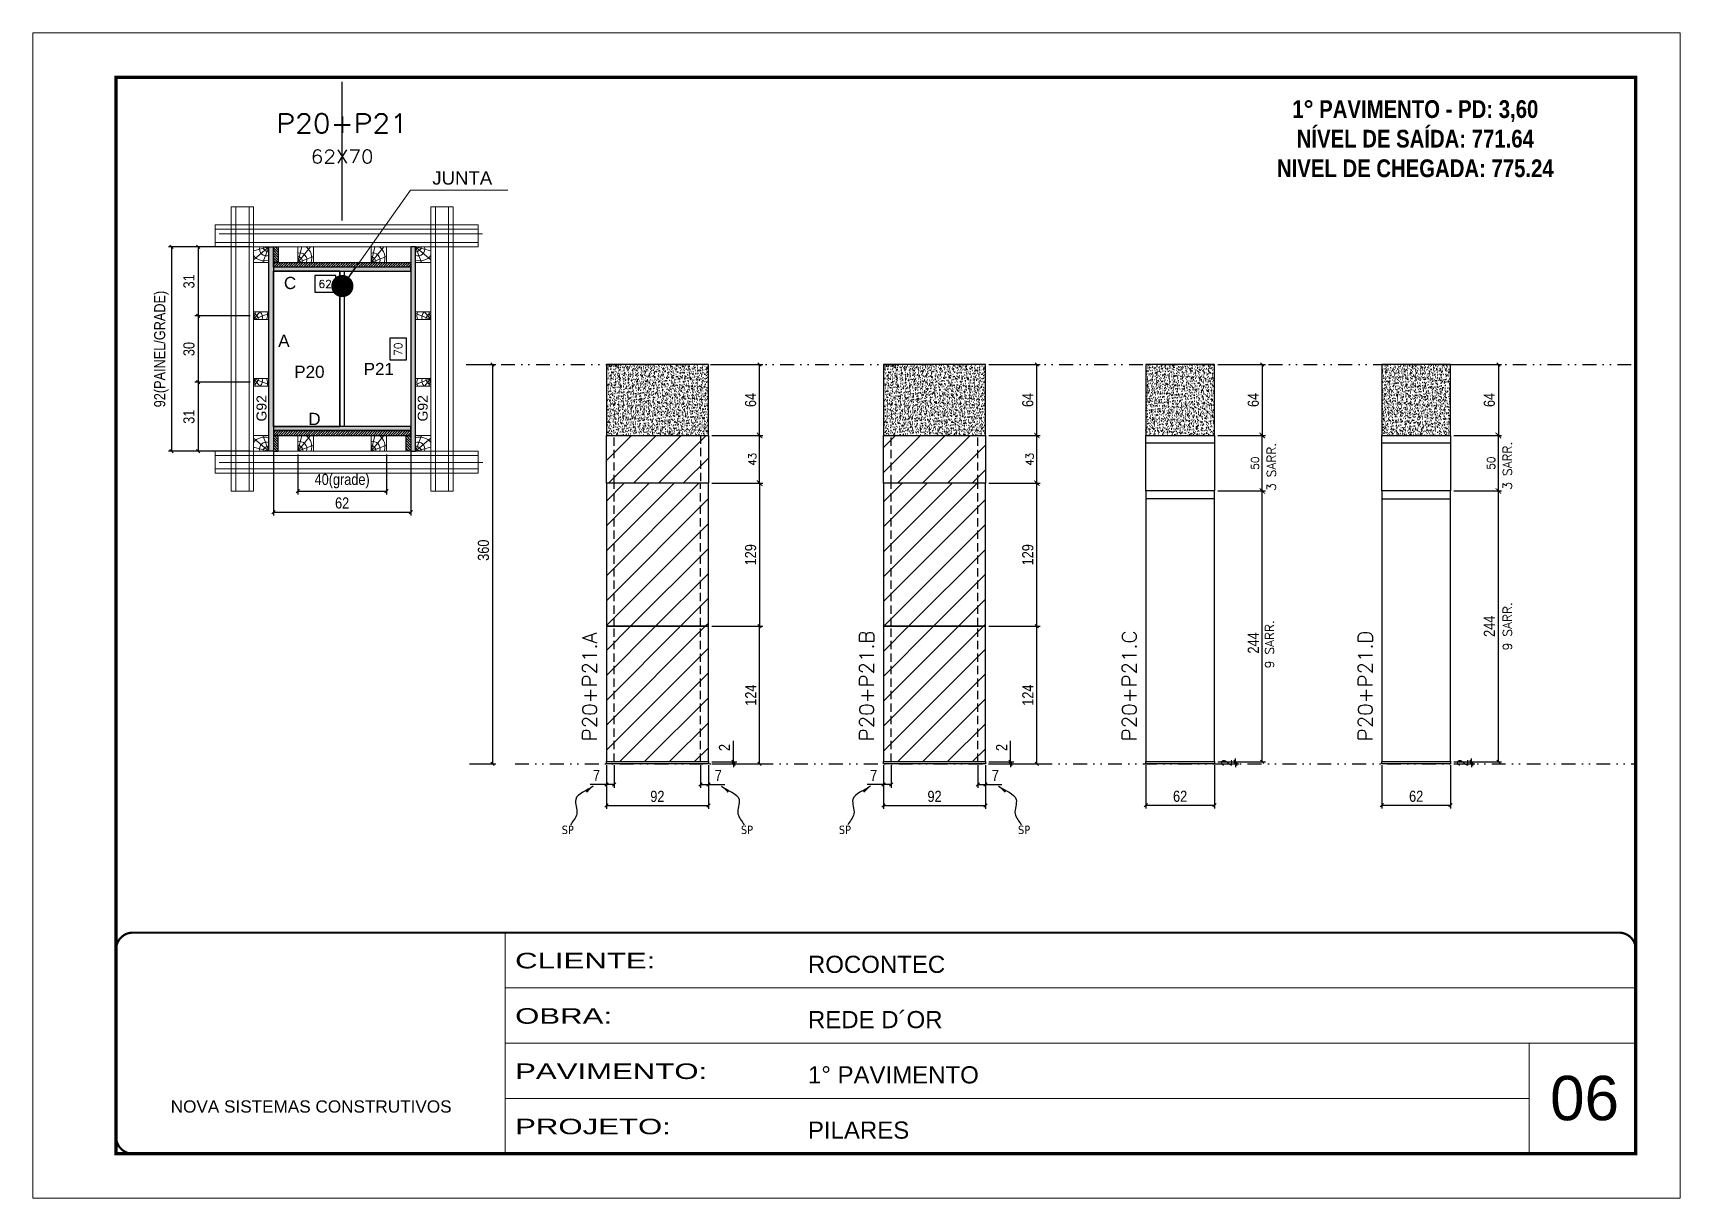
# Model space of a CAD drawing. Extents: x 2949 to 9203, y -16089 to 12527.
# Drawn here: x 4548 to 6033, y 10328 to 11378 of the extents above; entities that cross this region are included whole.
import ezdxf
from ezdxf.enums import TextEntityAlignment as Align

# ---------------------------------------------------------------- set-up
doc = ezdxf.new("R2010")
doc.units = 0
for name, pattern in [('CONTINUO', [0]), ('DASHED', [0.75, 0.5, -0.25]), ('DIVIDE2', [0.625, 0.25, -0.125, 0, -0.125, 0, -0.125]), ('HIDDEN', [0.375, 0.25, -0.125])]:
    doc.linetypes.add(name, pattern=pattern)
for name, color, linetype, lineweight in [('CARIMBO', 255, 'Continuous', 9), ('Folhas', 255, 'Continuous', 9), ('Hachura', 251, 'Continuous', 9), ('Madeira', 126, 'Continuous', 18), ('Perfil Metálico', 224, 'Continuous', 18), ('SARRAFO DE PRESSAO', 251, 'DASHED', 9), ('Texto Seção', 7, 'Continuous', 15)]:
    doc.layers.add(name, color=color, linetype=linetype, lineweight=lineweight)
for name, color, linetype in [('CHAPA', 1, 'Continuous'), ('COTA', 241, 'Continuous'), ('cotas', 4, 'Continuous'), ('MEIO_PONT', 93, 'Continuous'), ('NOMENCLATURA', 7, 'Continuous'), ('Nível', 160, 'Continuous'), ('Painéis', 200, 'Continuous'), ('SARR_2.2x7', 40, 'Continuous'), ('SARRAFO', 251, 'Continuous'), ('Sarrafo de Pressão', 42, 'HIDDEN'), ('texto', 7, 'Continuous'), ('Texto de Titulo', 7, 'Continuous'), ('Texto Qtd Sarr', 242, 'Continuous'), ('TEXTO_GERAL', 7, 'Continuous')]:
    doc.layers.add(name, color=color, linetype=linetype)
doc.styles.add('ARIAL', font='arial.ttf')
doc.styles.add('COTA TECNICA', font='techl___.ttf', dxfattribs={"height": 10})
doc.styles.add('COTA TECNICA 2X', font='techl___.ttf', dxfattribs={"height": 10})
doc.styles.add('COTA TECNICA-50', font='techl___.ttf', dxfattribs={"height": 10})
doc.styles.add('REGUA-120', font='ROMANS.shx', dxfattribs={"height": 15})
doc.styles.add('ROMANC', font='techb___.ttf', dxfattribs={"height": 2.5})
doc.styles.add('ROMANS', font='romans.shx')
doc.styles.add('SANSSERIF', font='sas_____.pfb')
doc.styles.get("Standard").update_dxf_attribs({"font": 'arial.ttf'})
doc.styles.add('Tecnologia', font='')
doc.styles.get('Tecnologia').set_extended_font_data('Forgotten Futurist')
doc.dimstyles.new('3x', dxfattribs={"dimtxt": 10, "dimasz": 5, "dimexe": 7, "dimexo": 5, "dimgap": 4, "dimtad": 1, "dimdec": 4, "dimlfac": 0.333333, "dimdsep": 46, "dimtxsty": 'Standard', "dimblk": 'DOT', "dimcen": 0.09, "dimclrd": 1, "dimclre": 1, "dimclrt": 2, "dimadec": 0, "dimazin": 2, "dimtfac": 1, "dimtdec": 4, "dimtmove": 0, "dimatfit": 3, "dimldrblk": 'DOT', "dimfxl": 1, "dimtolj": 1, "dimtzin": 0, "dimlwd": 9, "dimlwe": 9, "dimarcsym": 0})
doc.dimstyles.new('COTA PAINEL-50', dxfattribs={"dimtxt": 10, "dimasz": 3, "dimexe": 3, "dimexo": 3, "dimgap": 3, "dimtad": 1, "dimdec": 1, "dimzin": 12, "dimdsep": 46, "dimtxsty": 'COTA TECNICA-50', "dimblk1": 'OBLIQUE', "dimblk2": 'OBLIQUE', "dimsah": 1, "dimcen": 0.9, "dimclrd": 4, "dimclre": 4, "dimclrt": 240, "dimadec": 1, "dimazin": 3, "dimtfac": 1, "dimtdec": 1, "dimtmove": 0, "dimatfit": 3, "dimfxl": 1, "dimtolj": 1, "dimtzin": 12, "dimarcsym": 0})
doc.dimstyles.new('Cota Paínel', dxfattribs={"dimtxt": 7, "dimasz": 5, "dimexe": 3, "dimexo": 3, "dimgap": 3, "dimtad": 1, "dimdec": 1, "dimzin": 12, "dimdsep": 46, "dimtxsty": 'ROMANS', "dimblk": 'ARCHTICK', "dimcen": 0, "dimclrd": 4, "dimclre": 4, "dimclrt": 1, "dimadec": 1, "dimazin": 3, "dimtfac": 1, "dimtdec": 1, "dimtmove": 0, "dimatfit": 3, "dimldrblk": 'OBLIQUE', "dimfxl": 1, "dimtolj": 1, "dimtzin": 12, "dimarcsym": 0})
doc.dimstyles.new('PAINEL', dxfattribs={"dimtxt": 10, "dimasz": 3, "dimexe": 3, "dimexo": 3, "dimgap": 3, "dimtad": 1, "dimdec": 1, "dimzin": 12, "dimdsep": 46, "dimtxsty": 'COTA TECNICA', "dimblk1": 'OBLIQUE', "dimblk2": 'OBLIQUE', "dimsah": 1, "dimcen": 0.9, "dimclrd": 4, "dimclre": 4, "dimclrt": 240, "dimadec": 1, "dimazin": 3, "dimtfac": 1, "dimtdec": 1, "dimtmove": 0, "dimatfit": 3, "dimfxl": 1, "dimtolj": 1, "dimtzin": 12, "dimarcsym": 0})
doc.dimstyles.new('SECAO PILAR', dxfattribs={"dimtxt": 10, "dimasz": 3, "dimexe": 3, "dimexo": 3, "dimgap": 3, "dimtad": 1, "dimdec": 1, "dimlfac": 0.5, "dimzin": 12, "dimdsep": 46, "dimtxsty": 'COTA TECNICA 2X', "dimblk1": 'OBLIQUE', "dimblk2": 'OBLIQUE', "dimsah": 1, "dimcen": 0.9, "dimclrd": 256, "dimclre": 256, "dimclrt": 256, "dimadec": 1, "dimazin": 3, "dimtfac": 1, "dimtdec": 1, "dimtmove": 0, "dimatfit": 3, "dimfxl": 1, "dimtolj": 1, "dimtzin": 12, "dimarcsym": 0})
doc.dimstyles.new('SECÇÃO 2', dxfattribs={"dimtxt": 7, "dimasz": 6, "dimexe": 0.18, "dimexo": 2, "dimgap": -4, "dimtad": 3, "dimdec": 1, "dimlfac": 0.5, "dimzin": 12, "dimdsep": 46, "dimtxsty": 'ROMANS', "dimblk": 'ARCHTICK', "dimcen": 0.09, "dimse1": 1, "dimse2": 1, "dimsd1": 1, "dimsd2": 1, "dimclrd": 180, "dimclre": 5, "dimclrt": 1, "dimadec": 0, "dimazin": 3, "dimtfac": 1, "dimtdec": 1, "dimtofl": 0, "dimtmove": 0, "dimatfit": 3, "dimldrblk": 'ARCHTICK', "dimfxl": 1, "dimtolj": 1, "dimtzin": 0, "dimarcsym": 0})
doc.dimstyles.get("Standard").update_dxf_attribs({"dimtxt": 0.18, "dimasz": 0.18, "dimexe": 0.18, "dimexo": 0.0625, "dimgap": 0.09, "dimtad": 0, "dimtih": 1, "dimtoh": 1, "dimdec": 4, "dimzin": 0, "dimdsep": 46, "dimtxsty": 'Standard', "dimcen": 0.09, "dimadec": 0, "dimazin": 0, "dimtfac": 1, "dimtdec": 4, "dimtofl": 0, "dimtmove": 0, "dimatfit": 3, "dimfxl": 1, "dimtolj": 1, "dimtzin": 0, "dimarcsym": 0})
pattern_1 = [(135, (-18127.0793, 20504.2895), (-1.12253202, -1.12253202), [])]
pattern_2 = [(45, (-126085.963, -22713.47), (-11.2253202, 11.2253202), [])]
pattern_3 = [(45, (-126104.65, -22713.47), (-11.2253202, 11.2253202), [])]

msp = doc.modelspace()

# ---------------------------------------------------------------- texts
at = {"color": 0, "linetype": 'Continuous', "ltscale": 5, "style": 'ARIAL'}
msp.add_text('JUNTA', height=12, dxfattribs=at).set_placement((4907.58, 11241.46))
at = {"layer": 'CARIMBO', "style": 'ARIAL'}
msp.add_text('06', height=40, dxfattribs=at).set_placement((5915.39, 10398.3))
at = {"layer": 'NOMENCLATURA', "color": 2, "insert": (5793.86, 11344.22), "char_height": 16, "attachment_point": 2, "style": 'ROMANC'}
msp.add_mtext_dynamic_manual_height_columns('\\P1° PAVIMENTO - PD: 3,60\\PNÍVEL DE SAÍDA: 771.64\\PNIVEL DE CHEGADA: 775.24', width=300.2766, gutter_width=1, heights=[0], dxfattribs=at)
at = {"layer": 'texto', "color": 0, "char_height": 7.5, "attachment_point": 5}
for insert in [(5029.71, 10659.95), (5191.27, 10659.95), (5279.58, 10659.95), (5441.14, 10659.95)]:
    msp.add_mtext('{\\fTahoma|b0|i0|c0|p34;\\C4;SP}', dxfattribs=dict(at, insert=insert))
at = {"layer": 'Texto Seção', "linetype": 'Continuous', "style": 'ROMANS'}
for s, p in [('3 SARR.', (5668.08, 10965.41)), ('3 SARR.', (5880.88, 10966.56)), ('9 SARR.', (5880.88, 10821.81)), ('9 SARR.', (5666.43, 10805.61))]:
    msp.add_text(s, height=8, rotation=90, dxfattribs=at).set_placement(p)
at = {"layer": 'Texto Seção', "char_height": 13, "width": 285.3299, "attachment_point": 7, "rotation": 90, "style": 'REGUA-120'}
for s, insert in [('P20+P21.A', (5055.94, 10739.91)), ('P20+P21.B', (5305.69, 10739.91)), ('P20+P21.C', (5542.48, 10739.91)), ('P20+P21.D', (5755.28, 10739.91))]:
    msp.add_mtext(s, dxfattribs=dict(at, insert=insert))
at = {"layer": 'TEXTO_GERAL', "style": 'ARIAL'}
for s, p in [('C', (4779.35, 11152.84)), ('A', (4773.79, 11100.78)), ('P20', (4796.75, 11072.81)), ('P21', (4859.37, 11075.31)), ('D', (4801.33, 11030.34))]:
    msp.add_text(s, height=11, dxfattribs=at).set_placement(p, align=Align.MIDDLE_CENTER)
at = {"layer": 'TEXTO_GERAL', "color": 0, "linetype": 'Continuous', "style": 'SANSSERIF'}
for p in [(4753.6, 11028), (4898.93, 11028)]:
    msp.add_text('G92', height=9, rotation=90, dxfattribs=at).set_placement(p, align=Align.MIDDLE_LEFT)

# ---------------------------------------------------------------- blocks, each defined once
blk = doc.blocks.new('9999999999')
at = {"color": 30, "linetype": 'CONTINUO'}
for p, q in [((98564.6, 34230.2), (98564.6, 34429.4)), ((98564.6, 34379.6), (99584, 34379.6)), ((98564.6, 34329.8), (99488, 34329.8)), ((99584, 34329.8), (99488, 34329.8)), ((99488, 34329.8), (99488, 34230.2)), ((98564.6, 34280), (99488, 34280))]:
    blk.add_line(p, q, dxfattribs=at)
at = {"color": 30, "linetype": 'CONTINUO', "const_width": 2}
blk.add_lwpolyline([(99584, 34230.2), (99584, 34414.4, 0.414214), (99569, 34429.4), (98229, 34429.4, 0.414214), (98214, 34414.4), (98214, 34245.2, 0.414214), (98229, 34230.2), (99584, 34230.2)], format="xyb", dxfattribs=at)
at = {"layer": 'Folhas'}
blk.add_lwpolyline([(98139, 34190.2), (99624, 34190.2), (99624, 35240.2), (98139, 35240.2)], close=True, dxfattribs=at)
at = {"layer": 'Folhas', "color": 30, "const_width": 3}
blk.add_lwpolyline([(98214, 34230.2), (99584, 34230.2), (99584, 35200.2), (98214, 35200.2)], close=True, dxfattribs=at)
at = {"color": 7, "linetype": 'Continuous', "ltscale": 5, "style": 'ARIAL'}
for s, height, p in [('ROCONTEC', 15.48, (98837.7, 34393.1)), ('REDE D´OR', 15.48, (98837.7, 34343.3)), ('1° PAVIMENTO', 15.483, (98837.7, 34293.5)), ('NOVA SISTEMAS CONSTRUTIVOS', 11.059, (98263.2, 34267.2)), ('PILARES', 15.48, (98837.7, 34243.7))]:
    blk.add_text(s, height=height, dxfattribs=at).set_placement(p)
at = {"layer": 'Folhas', "color": 7, "style": 'Tecnologia', "width": 1.5}
for s, p in [('CLIENTE:', (98573.7, 34397.2)), ('OBRA:', (98573.7, 34347.3)), ('PAVIMENTO:', (98573.7, 34297.5)), ('PROJETO:', (98573.7, 34247.7))]:
    blk.add_text(s, height=14, dxfattribs=at).set_placement(p)
blk = doc.blocks.new('*D3460')
at = {"layer": 'COTA', "color": 180, "lineweight": -2, "transparency": 16777216}
for p, q in [((4884.3, 11103), (4869.3, 11103)), ((4869.3, 11103), (4869.3, 11083.7)), ((4884.3, 11083.7), (4884.3, 11103)), ((4869.3, 11083.7), (4884.3, 11083.7))]:
    blk.add_line(p, q, dxfattribs=at)
at = {"layer": 'Defpoints', "color": 0, "transparency": 16777216}
for p in [(4764.3, 11163.3), (4764.3, 11023.3), (4888.3, 11023.3)]:
    blk.add_point(p, dxfattribs=at)
at = {"layer": 'COTA', "color": 1, "transparency": 16777216, "insert": (4876.8, 11093.3), "char_height": 7, "attachment_point": 5, "rotation": 90, "style": 'ROMANS'}
blk.add_mtext('\\A1;70', dxfattribs=at)
blk = doc.blocks.new('_ArchTick')
at = {"color": 0, "linetype": 'ByBlock', "const_width": 0.15}
blk.add_lwpolyline([(-0.5, -0.5), (0.5, 0.5)], dxfattribs=at)
blk = doc.blocks.new('*D3461')
at = {"layer": 'COTA', "color": 180, "lineweight": -2, "transparency": 16777216}
for p, q in [((4820.6, 11159.5), (4801.6, 11159.5)), ((4801.6, 11159.5), (4801.6, 11144.5)), ((4820.6, 11144.5), (4820.6, 11159.5)), ((4801.6, 11144.5), (4820.6, 11144.5))]:
    blk.add_line(p, q, dxfattribs=at)
at = {"layer": 'Defpoints', "color": 0, "transparency": 16777216}
for p in [(4764.3, 11163.3), (4888.3, 11163.3), (4888.3, 11140.5)]:
    blk.add_point(p, dxfattribs=at)
at = {"layer": 'COTA', "color": 1, "transparency": 16777216, "insert": (4811.1, 11152), "char_height": 7, "attachment_point": 5, "style": 'ROMANS'}
blk.add_mtext('\\A1;62', dxfattribs=at)
blk = doc.blocks.new('titulo1')
at = {"layer": 'Defpoints', "color": 252, "linetype": 'HIDDEN', "ltscale": 2}
blk.add_line((0, 0), (0, 125), dxfattribs=at)
at = {"layer": 'Defpoints', "style": 'ROMANS', "oblique": 15}
blk.add_attdef('FOLHA', text='', height=10, dxfattribs=at).set_placement((0, 15.6), align=Align.MIDDLE_CENTER)
at = {"layer": 'Texto Qtd Sarr', "color": 3, "style": 'ROMANS', "oblique": 15}
for tag, height, p in [('TITULO', 17, (0, 71.4)), ('SEÇÃO', 12, (0, 41.5))]:
    blk.add_attdef(tag, text='', height=height, dxfattribs=at).set_placement(p, align=Align.MIDDLE_CENTER)
blk = doc.blocks.new('_Oblique')
at = {"color": 0, "linetype": 'ByBlock', "lineweight": -2}
blk.add_line((-0.5, -0.5), (0.5, 0.5), dxfattribs=at)
blk = doc.blocks.new('*D3462')
at = {"layer": 'COTA', "lineweight": -2, "transparency": 16777216}
for p, q in [((4743.3, 11185.3), (4669.6, 11185.3)), ((4672.6, 11185.3), (4672.6, 11001.3)), ((4743.3, 11001.3), (4669.6, 11001.3))]:
    blk.add_line(p, q, dxfattribs=at)
at = {"layer": 'Defpoints', "color": 0, "transparency": 16777216}
for p in [(4746.3, 11185.3), (4672.6, 11001.3), (4746.3, 11001.3)]:
    blk.add_point(p, dxfattribs=at)
at = {"layer": 'COTA', "lineweight": -2, "transparency": 16777216, "xscale": 3, "yscale": 3, "zscale": 3}
for p, rotation in [((4672.6, 11185.3), 90), ((4672.6, 11001.3), 270)]:
    blk.add_blockref('_Oblique', p, dxfattribs=dict(at, rotation=rotation))
at = {"layer": 'COTA', "transparency": 16777216, "insert": (4663.3, 11093.3), "char_height": 10, "attachment_point": 5, "rotation": 90, "style": 'COTA TECNICA 2X'}
blk.add_mtext('\\A1;92(PAINEL/GRADE)', dxfattribs=at)
blk = doc.blocks.new('*D3463')
at = {"layer": 'COTA', "lineweight": -2, "transparency": 16777216}
for p, q in [((4743.3, 11063.3), (4693.4, 11063.3)), ((4696.4, 11063.3), (4696.4, 11001.3)), ((4743.3, 11001.3), (4693.4, 11001.3))]:
    blk.add_line(p, q, dxfattribs=at)
at = {"layer": 'Defpoints', "color": 0, "transparency": 16777216}
for p in [(4746.3, 11063.3), (4696.4, 11001.3), (4746.3, 11001.3)]:
    blk.add_point(p, dxfattribs=at)
at = {"layer": 'COTA', "lineweight": -2, "transparency": 16777216, "xscale": 3, "yscale": 3, "zscale": 3}
for p, rotation in [((4696.4, 11063.3), 90), ((4696.4, 11001.3), 270)]:
    blk.add_blockref('_Oblique', p, dxfattribs=dict(at, rotation=rotation))
at = {"layer": 'COTA', "transparency": 16777216, "insert": (4688.2, 11032.3), "char_height": 10, "attachment_point": 5, "rotation": 90, "style": 'COTA TECNICA 2X'}
blk.add_mtext('\\A1;31', dxfattribs=at)
blk = doc.blocks.new('PONTALETE')
at = {"layer": 'Madeira'}
for q in [(2.71, 7), (7, 5.76), (7, 1.74)]:
    blk.add_line((0, 0), q, dxfattribs=at)
blk.add_lwpolyline([(0, 0), (7, 0), (7, 7), (0, 7)], close=True, dxfattribs=at)
for centre, radius, start, end in [((2.04, 0.06), 6.23, 37.28179, 109.09128), ((1.09, 0.9), 3.19, 343.60304, 109.98471), ((-0.21, -0.78), 3.09, 14.63219, 86.0383)]:
    blk.add_arc(centre, radius, start, end, dxfattribs=at)
blk = doc.blocks.new('MEIO PONTALETE')
at = {"layer": 'Madeira'}
for q in [(2.71, 7), (3.5, 2.88), (3.5, 0.87)]:
    blk.add_line((0, 0), q, dxfattribs=at)
blk.add_lwpolyline([(0, 0), (3.5, 0), (3.5, 7), (0, 7)], close=True, dxfattribs=at)
for centre, radius, start, end in [((2.04, 0.06), 6.23, 76.44987, 109.09128), ((1.09, 0.9), 3.19, 40.90626, 109.98471), ((-0.21, -0.78), 3.09, 14.63219, 86.0383)]:
    blk.add_arc(centre, radius, start, end, dxfattribs=at)
blk = doc.blocks.new('*D3464')
at = {"layer": 'COTA', "lineweight": -2, "transparency": 16777216}
for p, q in [((4743.3, 11185.3), (4693.4, 11185.3)), ((4696.4, 11185.3), (4696.4, 11123.3)), ((4743.3, 11123.3), (4693.4, 11123.3))]:
    blk.add_line(p, q, dxfattribs=at)
at = {"layer": 'Defpoints', "color": 0, "transparency": 16777216}
for p in [(4746.3, 11185.3), (4696.4, 11123.3), (4746.3, 11123.3)]:
    blk.add_point(p, dxfattribs=at)
at = {"layer": 'COTA', "lineweight": -2, "transparency": 16777216, "xscale": 3, "yscale": 3, "zscale": 3}
for p, rotation in [((4696.4, 11185.3), 90), ((4696.4, 11123.3), 270)]:
    blk.add_blockref('_Oblique', p, dxfattribs=dict(at, rotation=rotation))
at = {"layer": 'COTA', "transparency": 16777216, "insert": (4688.2, 11154.3), "char_height": 10, "attachment_point": 5, "rotation": 90, "style": 'COTA TECNICA 2X'}
blk.add_mtext('\\A1;31', dxfattribs=at)
blk = doc.blocks.new('*D3465')
at = {"layer": 'COTA', "lineweight": -2, "transparency": 16777216}
for p, q in [((4743.3, 11123.3), (4693.4, 11123.3)), ((4696.4, 11123.3), (4696.4, 11063.3)), ((4743.3, 11063.3), (4693.4, 11063.3))]:
    blk.add_line(p, q, dxfattribs=at)
at = {"layer": 'Defpoints', "color": 0, "transparency": 16777216}
for p in [(4746.3, 11123.3), (4696.4, 11063.3), (4746.3, 11063.3)]:
    blk.add_point(p, dxfattribs=at)
at = {"layer": 'COTA', "lineweight": -2, "transparency": 16777216, "xscale": 3, "yscale": 3, "zscale": 3}
for p, rotation in [((4696.4, 11123.3), 90), ((4696.4, 11063.3), 270)]:
    blk.add_blockref('_Oblique', p, dxfattribs=dict(at, rotation=rotation))
at = {"layer": 'COTA', "transparency": 16777216, "insert": (4688.2, 11093.3), "char_height": 10, "attachment_point": 5, "rotation": 90, "style": 'COTA TECNICA 2X'}
blk.add_mtext('\\A1;30', dxfattribs=at)
blk = doc.blocks.new('*D3484')
at = {"layer": 'COTA', "lineweight": -2, "transparency": 16777216}
for p, q in [((4764.3, 11016.7), (4764.3, 10943.4)), ((4888.3, 11016.7), (4888.3, 10943.4)), ((4764.3, 10946.4), (4888.3, 10946.4))]:
    blk.add_line(p, q, dxfattribs=at)
at = {"layer": 'Defpoints', "color": 0, "transparency": 16777216}
for p in [(4764.3, 11019.7), (4888.3, 11019.7), (4888.3, 10946.4)]:
    blk.add_point(p, dxfattribs=at)
at = {"layer": 'COTA', "lineweight": -2, "transparency": 16777216, "xscale": 3, "yscale": 3, "zscale": 3, "rotation": 180}
blk.add_blockref('_Oblique', (4764.3, 10946.4), dxfattribs=at)
at = {"layer": 'COTA', "lineweight": -2, "transparency": 16777216, "xscale": 3, "yscale": 3, "zscale": 3}
blk.add_blockref('_Oblique', (4888.3, 10946.4), dxfattribs=at)
at = {"layer": 'COTA', "transparency": 16777216, "insert": (4826.3, 10954.5), "char_height": 10, "attachment_point": 5, "style": 'COTA TECNICA 2X'}
blk.add_mtext('\\A1;62', dxfattribs=at)
blk = doc.blocks.new('_Dot')
at = {"color": 0, "linetype": 'ByBlock', "lineweight": -2}
blk.add_line((-0.5, 0), (-1, 0), dxfattribs=at)
at = {"color": 0, "linetype": 'ByBlock', "const_width": 0.5}
blk.add_lwpolyline([(-0.25, 0, 1), (0.25, 0, 1)], format="xyb", close=True, dxfattribs=at)
blk = doc.blocks.new('*D3466')
at = {"layer": 'COTA', "color": 4, "lineweight": -2, "transparency": 16777216}
for p, q in [((5550.8, 10718.4), (5550.8, 10679.1)), ((5612.8, 10718.4), (5612.8, 10679.1)), ((5550.8, 10682.1), (5612.8, 10682.1))]:
    blk.add_line(p, q, dxfattribs=at)
at = {"layer": 'Defpoints', "color": 0, "transparency": 16777216}
for p in [(5550.8, 10721.4), (5612.8, 10721.4), (5612.8, 10682.1)]:
    blk.add_point(p, dxfattribs=at)
at = {"layer": 'COTA', "color": 4, "lineweight": -2, "transparency": 16777216, "xscale": 3, "yscale": 3, "zscale": 3, "rotation": 180}
blk.add_blockref('_Oblique', (5550.8, 10682.1), dxfattribs=at)
at = {"layer": 'COTA', "color": 4, "lineweight": -2, "transparency": 16777216, "xscale": 3, "yscale": 3, "zscale": 3}
blk.add_blockref('_Oblique', (5612.8, 10682.1), dxfattribs=at)
at = {"layer": 'COTA', "color": 240, "transparency": 16777216, "insert": (5581.8, 10690.2), "char_height": 10, "attachment_point": 5, "style": 'COTA TECNICA'}
blk.add_mtext('\\A1;62', dxfattribs=at)
blk = doc.blocks.new('*D3467')
at = {"layer": 'COTA', "color": 4, "lineweight": -2, "transparency": 16777216}
for p, q in [((5631.7, 10721.4), (5631.7, 10724.4)), ((5615.8, 10721.4), (5634.7, 10721.4)), ((5615.8, 10719.4), (5634.7, 10719.4)), ((5631.7, 10719.4), (5631.7, 10721.4)), ((5631.7, 10719.4), (5631.7, 10716.4))]:
    blk.add_line(p, q, dxfattribs=at)
at = {"layer": 'Defpoints', "color": 0, "transparency": 16777216}
for p in [(5612.8, 10721.4), (5612.8, 10719.4), (5631.7, 10721.4)]:
    blk.add_point(p, dxfattribs=at)
at = {"layer": 'COTA', "color": 4, "lineweight": -2, "transparency": 16777216, "xscale": 3, "yscale": 3, "zscale": 3}
for p, rotation in [((5631.7, 10721.4), 270), ((5631.7, 10719.4), 90)]:
    blk.add_blockref('_Oblique', p, dxfattribs=dict(at, rotation=rotation))
at = {"layer": 'COTA', "color": 240, "transparency": 16777216, "insert": (5623.7, 10720.4), "char_height": 10, "attachment_point": 5, "rotation": 90, "style": 'COTA TECNICA-50'}
blk.add_mtext('\\A1;2', dxfattribs=at)
blk = doc.blocks.new('*D3485')
at = {"layer": 'COTA', "color": 4, "linetype": 'ByBlock', "lineweight": -2, "transparency": 16777216}
for p, q in [((5615.8, 11079.4), (5658.9, 11079.4)), ((5655.9, 11079.4), (5655.9, 11015.4)), ((5615.8, 11015.4), (5658.9, 11015.4))]:
    blk.add_line(p, q, dxfattribs=at)
at = {"layer": 'Defpoints', "color": 0, "linetype": 'ByBlock', "transparency": 16777216}
for p in [(5612.8, 11079.4), (5612.8, 11015.4), (5655.9, 11015.4)]:
    blk.add_point(p, dxfattribs=at)
at = {"layer": 'COTA', "color": 4, "linetype": 'ByBlock', "lineweight": -2, "transparency": 16777216, "xscale": 3, "yscale": 3, "zscale": 3}
for p, rotation in [((5655.9, 11079.4), 90), ((5655.9, 11015.4), 270)]:
    blk.add_blockref('_Oblique', p, dxfattribs=dict(at, rotation=rotation))
at = {"layer": 'COTA', "color": 240, "linetype": 'ByBlock', "transparency": 16777216, "insert": (5647.8, 11047.4), "char_height": 10, "attachment_point": 5, "rotation": 90, "style": 'COTA TECNICA'}
blk.add_mtext('\\A1;64', dxfattribs=at)
blk = doc.blocks.new('*D3486')
at = {"layer": 'COTA', "color": 4, "linetype": 'ByBlock', "lineweight": -2, "transparency": 16777216}
for p, q in [((5615.8, 10965.4), (5658.9, 10965.4)), ((5655.9, 10721.4), (5655.9, 10965.4)), ((5615.8, 10721.4), (5658.9, 10721.4))]:
    blk.add_line(p, q, dxfattribs=at)
at = {"layer": 'Defpoints', "color": 0, "linetype": 'ByBlock', "transparency": 16777216}
for p in [(5612.8, 10965.4), (5655.9, 10965.4), (5612.8, 10721.4)]:
    blk.add_point(p, dxfattribs=at)
at = {"layer": 'COTA', "color": 4, "linetype": 'ByBlock', "lineweight": -2, "transparency": 16777216, "xscale": 3, "yscale": 3, "zscale": 3}
for p, rotation in [((5655.9, 10965.4), 90), ((5655.9, 10721.4), 270)]:
    blk.add_blockref('_Oblique', p, dxfattribs=dict(at, rotation=rotation))
at = {"layer": 'COTA', "color": 240, "linetype": 'ByBlock', "transparency": 16777216, "insert": (5647.8, 10828.4), "char_height": 10, "attachment_point": 5, "rotation": 90, "style": 'COTA TECNICA'}
blk.add_mtext('\\A1;244', dxfattribs=at)
blk = doc.blocks.new('*D3487')
at = {"layer": 'cotas', "color": 4, "linetype": 'ByBlock', "lineweight": -2, "transparency": 16777216}
for p, q in [((4941.2, 11079.4), (4964.9, 11079.4)), ((4961.9, 11079.4), (4961.9, 10719.4)), ((4941.2, 10719.4), (4964.9, 10719.4))]:
    blk.add_line(p, q, dxfattribs=at)
at = {"layer": 'Defpoints', "color": 0, "linetype": 'ByBlock', "transparency": 16777216}
for p in [(4938.2, 11079.4), (4938.2, 10719.4), (4961.9, 10719.4)]:
    blk.add_point(p, dxfattribs=at)
at = {"layer": 'cotas', "color": 4, "linetype": 'ByBlock', "lineweight": -2, "transparency": 16777216, "xscale": 3, "yscale": 3, "zscale": 3}
for p, rotation in [((4961.9, 11079.4), 90), ((4961.9, 10719.4), 270)]:
    blk.add_blockref('_Oblique', p, dxfattribs=dict(at, rotation=rotation))
at = {"layer": 'cotas', "color": 240, "linetype": 'ByBlock', "transparency": 16777216, "insert": (4953.7, 10912), "char_height": 10, "attachment_point": 5, "rotation": 90, "style": 'COTA TECNICA'}
blk.add_mtext('\\A1;360', dxfattribs=at)
blk = doc.blocks.new('*D3468')
at = {"layer": 'COTA', "color": 4, "lineweight": -2, "transparency": 16777216}
for p, q in [((5064.5, 10718.4), (5064.5, 10679)), ((5156.5, 10718.4), (5156.5, 10679)), ((5064.5, 10682), (5156.5, 10682))]:
    blk.add_line(p, q, dxfattribs=at)
at = {"layer": 'Defpoints', "color": 0, "transparency": 16777216}
for p in [(5064.5, 10721.4), (5156.5, 10721.4), (5156.5, 10682)]:
    blk.add_point(p, dxfattribs=at)
at = {"layer": 'COTA', "color": 4, "lineweight": -2, "transparency": 16777216, "xscale": 3, "yscale": 3, "zscale": 3, "rotation": 180}
blk.add_blockref('_Oblique', (5064.5, 10682), dxfattribs=at)
at = {"layer": 'COTA', "color": 4, "lineweight": -2, "transparency": 16777216, "xscale": 3, "yscale": 3, "zscale": 3}
blk.add_blockref('_Oblique', (5156.5, 10682), dxfattribs=at)
at = {"layer": 'COTA', "color": 240, "transparency": 16777216, "insert": (5110.5, 10690.1), "char_height": 10, "attachment_point": 5, "style": 'COTA TECNICA'}
blk.add_mtext('\\A1;92', dxfattribs=at)
blk = doc.blocks.new('*D3469')
at = {"layer": 'COTA', "color": 4, "lineweight": -2, "transparency": 16777216}
for p, q in [((5159.5, 11079.4), (5205.7, 11079.4)), ((5202.7, 11015.4), (5202.7, 11079.4)), ((5159.5, 11015.4), (5205.7, 11015.4))]:
    blk.add_line(p, q, dxfattribs=at)
at = {"layer": 'Defpoints', "color": 0, "transparency": 16777216}
for p in [(5156.5, 11079.4), (5202.7, 11079.4), (5156.5, 11015.4)]:
    blk.add_point(p, dxfattribs=at)
at = {"layer": 'COTA', "color": 4, "lineweight": -2, "transparency": 16777216, "xscale": 3, "yscale": 3, "zscale": 3}
for p, rotation in [((5202.7, 11079.4), 90), ((5202.7, 11015.4), 270)]:
    blk.add_blockref('_Oblique', p, dxfattribs=dict(at, rotation=rotation))
at = {"layer": 'COTA', "color": 240, "transparency": 16777216, "insert": (5194.6, 11047.4), "char_height": 10, "attachment_point": 5, "rotation": 90, "style": 'COTA TECNICA'}
blk.add_mtext('\\A1;64', dxfattribs=at)
blk = doc.blocks.new('*D3470')
at = {"layer": 'COTA', "color": 4, "lineweight": -2, "transparency": 16777216}
for p, q in [((5064.5, 10716.4), (5064.5, 10697.9)), ((5071.5, 10718.4), (5071.5, 10697.9)), ((5064.5, 10700.9), (5049.8, 10700.9)), ((5071.5, 10700.9), (5064.5, 10700.9))]:
    blk.add_line(p, q, dxfattribs=at)
at = {"layer": 'Defpoints', "color": 0, "transparency": 16777216}
for p in [(5064.5, 10719.4), (5071.5, 10721.4), (5064.5, 10700.9)]:
    blk.add_point(p, dxfattribs=at)
at = {"layer": 'COTA', "color": 4, "lineweight": -2, "transparency": 16777216, "xscale": 3, "yscale": 3, "zscale": 3, "rotation": 180}
blk.add_blockref('_Oblique', (5064.5, 10700.9), dxfattribs=at)
at = {"layer": 'COTA', "color": 4, "lineweight": -2, "transparency": 16777216, "xscale": 3, "yscale": 3, "zscale": 3}
blk.add_blockref('_Oblique', (5071.5, 10700.9), dxfattribs=at)
at = {"layer": 'COTA', "color": 240, "transparency": 16777216, "insert": (5055.6, 10709), "char_height": 10, "attachment_point": 5, "style": 'COTA TECNICA-50'}
blk.add_mtext('\\A1;7', dxfattribs=at)
blk = doc.blocks.new('*D3471')
at = {"layer": 'COTA', "color": 4, "lineweight": -2, "transparency": 16777216}
for p, q in [((5149.5, 10718.4), (5149.5, 10697.9)), ((5156.5, 10716.4), (5156.5, 10697.9)), ((5149.5, 10700.9), (5156.5, 10700.9)), ((5156.5, 10700.9), (5171.2, 10700.9))]:
    blk.add_line(p, q, dxfattribs=at)
at = {"layer": 'Defpoints', "color": 0, "transparency": 16777216}
for p in [(5149.5, 10721.4), (5156.5, 10719.4), (5156.5, 10700.9)]:
    blk.add_point(p, dxfattribs=at)
at = {"layer": 'COTA', "color": 4, "lineweight": -2, "transparency": 16777216, "xscale": 3, "yscale": 3, "zscale": 3, "rotation": 180}
blk.add_blockref('_Oblique', (5149.5, 10700.9), dxfattribs=at)
at = {"layer": 'COTA', "color": 4, "lineweight": -2, "transparency": 16777216, "xscale": 3, "yscale": 3, "zscale": 3}
blk.add_blockref('_Oblique', (5156.5, 10700.9), dxfattribs=at)
at = {"layer": 'COTA', "color": 240, "transparency": 16777216, "insert": (5165.4, 10709), "char_height": 10, "attachment_point": 5, "style": 'COTA TECNICA-50'}
blk.add_mtext('\\A1;7', dxfattribs=at)
blk = doc.blocks.new('*D3472')
at = {"layer": 'COTA', "color": 4, "lineweight": -2, "transparency": 16777216}
for p, q in [((5159.5, 10843.4), (5205.7, 10843.4)), ((5202.7, 10719.4), (5202.7, 10843.4)), ((5159.5, 10719.4), (5205.7, 10719.4))]:
    blk.add_line(p, q, dxfattribs=at)
at = {"layer": 'Defpoints', "color": 0, "transparency": 16777216}
for p in [(5156.5, 10843.4), (5202.7, 10843.4), (5156.5, 10719.4)]:
    blk.add_point(p, dxfattribs=at)
at = {"layer": 'COTA', "color": 4, "lineweight": -2, "transparency": 16777216, "xscale": 3, "yscale": 3, "zscale": 3}
for p, rotation in [((5202.7, 10843.4), 90), ((5202.7, 10719.4), 270)]:
    blk.add_blockref('_Oblique', p, dxfattribs=dict(at, rotation=rotation))
at = {"layer": 'COTA', "color": 240, "transparency": 16777216, "insert": (5194.7, 10781.4), "char_height": 10, "attachment_point": 5, "rotation": 90, "style": 'COTA TECNICA-50'}
blk.add_mtext('\\A1;124', dxfattribs=at)
blk = doc.blocks.new('*D3473')
at = {"layer": 'COTA', "color": 4, "lineweight": -2, "transparency": 16777216}
for p, q in [((5179, 10721.4), (5179, 10740.2)), ((5159.5, 10721.4), (5182, 10721.4)), ((5159.5, 10719.4), (5182, 10719.4)), ((5179, 10719.4), (5179, 10721.4)), ((5179, 10719.4), (5179, 10716.4))]:
    blk.add_line(p, q, dxfattribs=at)
at = {"layer": 'Defpoints', "color": 0, "transparency": 16777216}
for p in [(5156.5, 10721.4), (5156.5, 10719.4), (5179, 10719.4)]:
    blk.add_point(p, dxfattribs=at)
at = {"layer": 'COTA', "color": 4, "lineweight": -2, "transparency": 16777216, "xscale": 3, "yscale": 3, "zscale": 3}
for p, rotation in [((5179, 10721.4), 270), ((5179, 10719.4), 90)]:
    blk.add_blockref('_Oblique', p, dxfattribs=dict(at, rotation=rotation))
at = {"layer": 'COTA', "color": 240, "transparency": 16777216, "insert": (5171, 10734.2), "char_height": 10, "attachment_point": 5, "rotation": 90, "style": 'COTA TECNICA-50'}
blk.add_mtext('\\A1;2', dxfattribs=at)
blk = doc.blocks.new('*D3474')
at = {"layer": 'COTA', "color": 4, "linetype": 'ByBlock', "lineweight": -2, "transparency": 16777216}
for p, q in [((5159.5, 10972.4), (5205.7, 10972.4)), ((5202.7, 10972.4), (5202.7, 10843.4)), ((5159.5, 10843.4), (5205.7, 10843.4))]:
    blk.add_line(p, q, dxfattribs=at)
at = {"layer": 'Defpoints', "color": 0, "linetype": 'ByBlock', "transparency": 16777216}
for p in [(5156.5, 10972.4), (5156.5, 10843.4), (5202.7, 10843.4)]:
    blk.add_point(p, dxfattribs=at)
at = {"layer": 'COTA', "color": 4, "linetype": 'ByBlock', "lineweight": -2, "transparency": 16777216, "xscale": 3, "yscale": 3, "zscale": 3}
for p, rotation in [((5202.7, 10972.4), 90), ((5202.7, 10843.4), 270)]:
    blk.add_blockref('_Oblique', p, dxfattribs=dict(at, rotation=rotation))
at = {"layer": 'COTA', "color": 240, "linetype": 'ByBlock', "transparency": 16777216, "insert": (5194.6, 10907.9), "char_height": 10, "attachment_point": 5, "rotation": 90, "style": 'COTA TECNICA'}
blk.add_mtext('\\A1;129', dxfattribs=at)
blk = doc.blocks.new('*D3475')
at = {"layer": 'COTA', "color": 4, "lineweight": -2, "transparency": 16777216}
for p, q in [((5763.6, 10718.4), (5763.6, 10679.1)), ((5825.6, 10718.4), (5825.6, 10679.1)), ((5763.6, 10682.1), (5825.6, 10682.1))]:
    blk.add_line(p, q, dxfattribs=at)
at = {"layer": 'Defpoints', "color": 0, "transparency": 16777216}
for p in [(5763.6, 10721.4), (5825.6, 10721.4), (5825.6, 10682.1)]:
    blk.add_point(p, dxfattribs=at)
at = {"layer": 'COTA', "color": 4, "lineweight": -2, "transparency": 16777216, "xscale": 3, "yscale": 3, "zscale": 3, "rotation": 180}
blk.add_blockref('_Oblique', (5763.6, 10682.1), dxfattribs=at)
at = {"layer": 'COTA', "color": 4, "lineweight": -2, "transparency": 16777216, "xscale": 3, "yscale": 3, "zscale": 3}
blk.add_blockref('_Oblique', (5825.6, 10682.1), dxfattribs=at)
at = {"layer": 'COTA', "color": 240, "transparency": 16777216, "insert": (5794.6, 10690.2), "char_height": 10, "attachment_point": 5, "style": 'COTA TECNICA'}
blk.add_mtext('\\A1;62', dxfattribs=at)
blk = doc.blocks.new('*D3476')
at = {"layer": 'COTA', "color": 4, "lineweight": -2, "transparency": 16777216}
for p, q in [((5844.5, 10721.4), (5844.5, 10724.4)), ((5828.6, 10721.4), (5847.5, 10721.4)), ((5828.6, 10719.4), (5847.5, 10719.4)), ((5844.5, 10719.4), (5844.5, 10721.4)), ((5844.5, 10719.4), (5844.5, 10716.4))]:
    blk.add_line(p, q, dxfattribs=at)
at = {"layer": 'Defpoints', "color": 0, "transparency": 16777216}
for p in [(5825.6, 10721.4), (5825.6, 10719.4), (5844.5, 10721.4)]:
    blk.add_point(p, dxfattribs=at)
at = {"layer": 'COTA', "color": 4, "lineweight": -2, "transparency": 16777216, "xscale": 3, "yscale": 3, "zscale": 3}
for p, rotation in [((5844.5, 10721.4), 270), ((5844.5, 10719.4), 90)]:
    blk.add_blockref('_Oblique', p, dxfattribs=dict(at, rotation=rotation))
at = {"layer": 'COTA', "color": 240, "transparency": 16777216, "insert": (5836.5, 10720.4), "char_height": 10, "attachment_point": 5, "rotation": 90, "style": 'COTA TECNICA-50'}
blk.add_mtext('\\A1;2', dxfattribs=at)
blk = doc.blocks.new('*D3488')
at = {"layer": 'COTA', "color": 4, "linetype": 'ByBlock', "lineweight": -2, "transparency": 16777216}
for p, q in [((5828.6, 11079.4), (5871.7, 11079.4)), ((5868.7, 11079.4), (5868.7, 11015.4)), ((5828.6, 11015.4), (5871.7, 11015.4))]:
    blk.add_line(p, q, dxfattribs=at)
at = {"layer": 'Defpoints', "color": 0, "linetype": 'ByBlock', "transparency": 16777216}
for p in [(5825.6, 11079.4), (5825.6, 11015.4), (5868.7, 11015.4)]:
    blk.add_point(p, dxfattribs=at)
at = {"layer": 'COTA', "color": 4, "linetype": 'ByBlock', "lineweight": -2, "transparency": 16777216, "xscale": 3, "yscale": 3, "zscale": 3}
for p, rotation in [((5868.7, 11079.4), 90), ((5868.7, 11015.4), 270)]:
    blk.add_blockref('_Oblique', p, dxfattribs=dict(at, rotation=rotation))
at = {"layer": 'COTA', "color": 240, "linetype": 'ByBlock', "transparency": 16777216, "insert": (5860.6, 11047.4), "char_height": 10, "attachment_point": 5, "rotation": 90, "style": 'COTA TECNICA'}
blk.add_mtext('\\A1;64', dxfattribs=at)
blk = doc.blocks.new('*D3489')
at = {"layer": 'COTA', "color": 4, "linetype": 'ByBlock', "lineweight": -2, "transparency": 16777216}
for p, q in [((5828.6, 10965.4), (5871.7, 10965.4)), ((5868.7, 10721.4), (5868.7, 10965.4)), ((5828.6, 10721.4), (5871.7, 10721.4))]:
    blk.add_line(p, q, dxfattribs=at)
at = {"layer": 'Defpoints', "color": 0, "linetype": 'ByBlock', "transparency": 16777216}
for p in [(5825.6, 10965.4), (5868.7, 10965.4), (5825.6, 10721.4)]:
    blk.add_point(p, dxfattribs=at)
at = {"layer": 'COTA', "color": 4, "linetype": 'ByBlock', "lineweight": -2, "transparency": 16777216, "xscale": 3, "yscale": 3, "zscale": 3}
for p, rotation in [((5868.7, 10965.4), 90), ((5868.7, 10721.4), 270)]:
    blk.add_blockref('_Oblique', p, dxfattribs=dict(at, rotation=rotation))
at = {"layer": 'COTA', "color": 240, "linetype": 'ByBlock', "transparency": 16777216, "insert": (5860.6, 10843.4), "char_height": 10, "attachment_point": 5, "rotation": 90, "style": 'COTA TECNICA'}
blk.add_mtext('\\A1;244', dxfattribs=at)
blk = doc.blocks.new('*D3477')
at = {"layer": 'COTA', "color": 4, "lineweight": -2, "transparency": 16777216}
for p, q in [((5159.5, 11015.4), (5205.7, 11015.4)), ((5202.7, 10972.4), (5202.7, 11015.4)), ((5159.5, 10972.4), (5205.7, 10972.4))]:
    blk.add_line(p, q, dxfattribs=at)
at = {"layer": 'Defpoints', "color": 0, "transparency": 16777216}
for p in [(5156.5, 11015.4), (5202.7, 11015.4), (5156.5, 10972.4)]:
    blk.add_point(p, dxfattribs=at)
at = {"layer": 'COTA', "color": 4, "lineweight": -2, "transparency": 16777216, "xscale": 5, "yscale": 5, "zscale": 5}
for p, rotation in [((5202.7, 11015.4), 90), ((5202.7, 10972.4), 270)]:
    blk.add_blockref('_ArchTick', p, dxfattribs=dict(at, rotation=rotation))
at = {"layer": 'COTA', "color": 1, "transparency": 16777216, "insert": (5196.2, 10993.9), "char_height": 7, "attachment_point": 5, "rotation": 90, "style": 'ROMANS'}
blk.add_mtext('\\A1;43', dxfattribs=at)
blk = doc.blocks.new('*D3490')
at = {"layer": 'COTA', "color": 4, "lineweight": -2, "transparency": 16777216}
for p, q in [((5615.8, 11015.4), (5658.9, 11015.4)), ((5655.9, 10965.4), (5655.9, 11015.4)), ((5615.8, 10965.4), (5658.9, 10965.4))]:
    blk.add_line(p, q, dxfattribs=at)
at = {"layer": 'Defpoints', "color": 0, "transparency": 16777216}
for p in [(5612.8, 11015.4), (5655.9, 11015.4), (5612.8, 10965.4)]:
    blk.add_point(p, dxfattribs=at)
at = {"layer": 'COTA', "color": 4, "lineweight": -2, "transparency": 16777216, "xscale": 5, "yscale": 5, "zscale": 5}
for p, rotation in [((5655.9, 11015.4), 90), ((5655.9, 10965.4), 270)]:
    blk.add_blockref('_ArchTick', p, dxfattribs=dict(at, rotation=rotation))
at = {"layer": 'COTA', "color": 1, "transparency": 16777216, "insert": (5649.4, 10990.4), "char_height": 7, "attachment_point": 5, "rotation": 90, "style": 'ROMANS'}
blk.add_mtext('\\A1;50', dxfattribs=at)
blk = doc.blocks.new('*D3491')
at = {"layer": 'COTA', "color": 4, "lineweight": -2, "transparency": 16777216}
for p, q in [((5828.6, 11015.4), (5871.7, 11015.4)), ((5868.7, 10965.4), (5868.7, 11015.4)), ((5828.6, 10965.4), (5871.7, 10965.4))]:
    blk.add_line(p, q, dxfattribs=at)
at = {"layer": 'Defpoints', "color": 0, "transparency": 16777216}
for p in [(5825.6, 11015.4), (5868.7, 11015.4), (5825.6, 10965.4)]:
    blk.add_point(p, dxfattribs=at)
at = {"layer": 'COTA', "color": 4, "lineweight": -2, "transparency": 16777216, "xscale": 5, "yscale": 5, "zscale": 5}
for p, rotation in [((5868.7, 11015.4), 90), ((5868.7, 10965.4), 270)]:
    blk.add_blockref('_ArchTick', p, dxfattribs=dict(at, rotation=rotation))
at = {"layer": 'COTA', "color": 1, "transparency": 16777216, "insert": (5862.2, 10990.4), "char_height": 7, "attachment_point": 5, "rotation": 90, "style": 'ROMANS'}
blk.add_mtext('\\A1;50', dxfattribs=at)
blk = doc.blocks.new('*D3478')
at = {"layer": 'COTA', "color": 4, "lineweight": -2, "transparency": 16777216}
for p, q in [((5314.4, 10718.4), (5314.4, 10679)), ((5406.4, 10718.4), (5406.4, 10679)), ((5314.4, 10682), (5406.4, 10682))]:
    blk.add_line(p, q, dxfattribs=at)
at = {"layer": 'Defpoints', "color": 0, "transparency": 16777216}
for p in [(5314.4, 10721.4), (5406.4, 10721.4), (5406.4, 10682)]:
    blk.add_point(p, dxfattribs=at)
at = {"layer": 'COTA', "color": 4, "lineweight": -2, "transparency": 16777216, "xscale": 3, "yscale": 3, "zscale": 3, "rotation": 180}
blk.add_blockref('_Oblique', (5314.4, 10682), dxfattribs=at)
at = {"layer": 'COTA', "color": 4, "lineweight": -2, "transparency": 16777216, "xscale": 3, "yscale": 3, "zscale": 3}
blk.add_blockref('_Oblique', (5406.4, 10682), dxfattribs=at)
at = {"layer": 'COTA', "color": 240, "transparency": 16777216, "insert": (5360.4, 10690.1), "char_height": 10, "attachment_point": 5, "style": 'COTA TECNICA'}
blk.add_mtext('\\A1;92', dxfattribs=at)
blk = doc.blocks.new('*D3479')
at = {"layer": 'COTA', "color": 4, "lineweight": -2, "transparency": 16777216}
for p, q in [((5409.4, 11079.4), (5455.6, 11079.4)), ((5452.6, 11015.4), (5452.6, 11079.4)), ((5409.4, 11015.4), (5455.6, 11015.4))]:
    blk.add_line(p, q, dxfattribs=at)
at = {"layer": 'Defpoints', "color": 0, "transparency": 16777216}
for p in [(5406.4, 11079.4), (5452.6, 11079.4), (5406.4, 11015.4)]:
    blk.add_point(p, dxfattribs=at)
at = {"layer": 'COTA', "color": 4, "lineweight": -2, "transparency": 16777216, "xscale": 3, "yscale": 3, "zscale": 3}
for p, rotation in [((5452.6, 11079.4), 90), ((5452.6, 11015.4), 270)]:
    blk.add_blockref('_Oblique', p, dxfattribs=dict(at, rotation=rotation))
at = {"layer": 'COTA', "color": 240, "transparency": 16777216, "insert": (5444.5, 11047.4), "char_height": 10, "attachment_point": 5, "rotation": 90, "style": 'COTA TECNICA'}
blk.add_mtext('\\A1;64', dxfattribs=at)
blk = doc.blocks.new('*D3480')
at = {"layer": 'COTA', "color": 4, "lineweight": -2, "transparency": 16777216}
for p, q in [((5314.4, 10716.4), (5314.4, 10697.9)), ((5321.4, 10718.4), (5321.4, 10697.9)), ((5314.4, 10700.9), (5299.6, 10700.9)), ((5321.4, 10700.9), (5314.4, 10700.9))]:
    blk.add_line(p, q, dxfattribs=at)
at = {"layer": 'Defpoints', "color": 0, "transparency": 16777216}
for p in [(5314.4, 10719.4), (5321.4, 10721.4), (5314.4, 10700.9)]:
    blk.add_point(p, dxfattribs=at)
at = {"layer": 'COTA', "color": 4, "lineweight": -2, "transparency": 16777216, "xscale": 3, "yscale": 3, "zscale": 3, "rotation": 180}
blk.add_blockref('_Oblique', (5314.4, 10700.9), dxfattribs=at)
at = {"layer": 'COTA', "color": 4, "lineweight": -2, "transparency": 16777216, "xscale": 3, "yscale": 3, "zscale": 3}
blk.add_blockref('_Oblique', (5321.4, 10700.9), dxfattribs=at)
at = {"layer": 'COTA', "color": 240, "transparency": 16777216, "insert": (5305.5, 10709), "char_height": 10, "attachment_point": 5, "style": 'COTA TECNICA-50'}
blk.add_mtext('\\A1;7', dxfattribs=at)
blk = doc.blocks.new('*D3481')
at = {"layer": 'COTA', "color": 4, "lineweight": -2, "transparency": 16777216}
for p, q in [((5399.4, 10718.4), (5399.4, 10697.9)), ((5406.4, 10716.4), (5406.4, 10697.9)), ((5399.4, 10700.9), (5406.4, 10700.9)), ((5406.4, 10700.9), (5421.1, 10700.9))]:
    blk.add_line(p, q, dxfattribs=at)
at = {"layer": 'Defpoints', "color": 0, "transparency": 16777216}
for p in [(5399.4, 10721.4), (5406.4, 10719.4), (5406.4, 10700.9)]:
    blk.add_point(p, dxfattribs=at)
at = {"layer": 'COTA', "color": 4, "lineweight": -2, "transparency": 16777216, "xscale": 3, "yscale": 3, "zscale": 3, "rotation": 180}
blk.add_blockref('_Oblique', (5399.4, 10700.9), dxfattribs=at)
at = {"layer": 'COTA', "color": 4, "lineweight": -2, "transparency": 16777216, "xscale": 3, "yscale": 3, "zscale": 3}
blk.add_blockref('_Oblique', (5406.4, 10700.9), dxfattribs=at)
at = {"layer": 'COTA', "color": 240, "transparency": 16777216, "insert": (5415.2, 10709), "char_height": 10, "attachment_point": 5, "style": 'COTA TECNICA-50'}
blk.add_mtext('\\A1;7', dxfattribs=at)
blk = doc.blocks.new('*D3482')
at = {"layer": 'COTA', "color": 4, "lineweight": -2, "transparency": 16777216}
for p, q in [((5409.4, 10843.4), (5455.6, 10843.4)), ((5452.6, 10719.4), (5452.6, 10843.4)), ((5409.4, 10719.4), (5455.6, 10719.4))]:
    blk.add_line(p, q, dxfattribs=at)
at = {"layer": 'Defpoints', "color": 0, "transparency": 16777216}
for p in [(5406.4, 10843.4), (5452.6, 10843.4), (5406.4, 10719.4)]:
    blk.add_point(p, dxfattribs=at)
at = {"layer": 'COTA', "color": 4, "lineweight": -2, "transparency": 16777216, "xscale": 3, "yscale": 3, "zscale": 3}
for p, rotation in [((5452.6, 10843.4), 90), ((5452.6, 10719.4), 270)]:
    blk.add_blockref('_Oblique', p, dxfattribs=dict(at, rotation=rotation))
at = {"layer": 'COTA', "color": 240, "transparency": 16777216, "insert": (5444.5, 10781.4), "char_height": 10, "attachment_point": 5, "rotation": 90, "style": 'COTA TECNICA-50'}
blk.add_mtext('\\A1;124', dxfattribs=at)
blk = doc.blocks.new('*D3483')
at = {"layer": 'COTA', "color": 4, "lineweight": -2, "transparency": 16777216}
for p, q in [((5428.9, 10721.4), (5428.9, 10740.2)), ((5409.4, 10721.4), (5431.9, 10721.4)), ((5409.4, 10719.4), (5431.9, 10719.4)), ((5428.9, 10719.4), (5428.9, 10721.4)), ((5428.9, 10719.4), (5428.9, 10716.4))]:
    blk.add_line(p, q, dxfattribs=at)
at = {"layer": 'Defpoints', "color": 0, "transparency": 16777216}
for p in [(5406.4, 10721.4), (5406.4, 10719.4), (5428.9, 10719.4)]:
    blk.add_point(p, dxfattribs=at)
at = {"layer": 'COTA', "color": 4, "lineweight": -2, "transparency": 16777216, "xscale": 3, "yscale": 3, "zscale": 3}
for p, rotation in [((5428.9, 10721.4), 270), ((5428.9, 10719.4), 90)]:
    blk.add_blockref('_Oblique', p, dxfattribs=dict(at, rotation=rotation))
at = {"layer": 'COTA', "color": 240, "transparency": 16777216, "insert": (5420.9, 10734.2), "char_height": 10, "attachment_point": 5, "rotation": 90, "style": 'COTA TECNICA-50'}
blk.add_mtext('\\A1;2', dxfattribs=at)
blk = doc.blocks.new('*D3492')
at = {"layer": 'COTA', "color": 4, "linetype": 'ByBlock', "lineweight": -2, "transparency": 16777216}
for p, q in [((5409.4, 10972.4), (5455.6, 10972.4)), ((5452.6, 10843.4), (5452.6, 10972.4)), ((5409.4, 10843.4), (5455.6, 10843.4))]:
    blk.add_line(p, q, dxfattribs=at)
at = {"layer": 'Defpoints', "color": 0, "linetype": 'ByBlock', "transparency": 16777216}
for p in [(5406.4, 10972.4), (5452.6, 10972.4), (5406.4, 10843.4)]:
    blk.add_point(p, dxfattribs=at)
at = {"layer": 'COTA', "color": 4, "linetype": 'ByBlock', "lineweight": -2, "transparency": 16777216, "xscale": 3, "yscale": 3, "zscale": 3}
for p, rotation in [((5452.6, 10972.4), 90), ((5452.6, 10843.4), 270)]:
    blk.add_blockref('_Oblique', p, dxfattribs=dict(at, rotation=rotation))
at = {"layer": 'COTA', "color": 240, "linetype": 'ByBlock', "transparency": 16777216, "insert": (5444.5, 10907.9), "char_height": 10, "attachment_point": 5, "rotation": 90, "style": 'COTA TECNICA'}
blk.add_mtext('\\A1;129', dxfattribs=at)
blk = doc.blocks.new('*D3493')
at = {"layer": 'COTA', "color": 4, "lineweight": -2, "transparency": 16777216}
for p, q in [((5409.4, 11015.4), (5455.6, 11015.4)), ((5452.6, 10972.4), (5452.6, 11015.4)), ((5409.4, 10972.4), (5455.6, 10972.4))]:
    blk.add_line(p, q, dxfattribs=at)
at = {"layer": 'Defpoints', "color": 0, "transparency": 16777216}
for p in [(5406.4, 11015.4), (5452.6, 11015.4), (5406.4, 10972.4)]:
    blk.add_point(p, dxfattribs=at)
at = {"layer": 'COTA', "color": 4, "lineweight": -2, "transparency": 16777216, "xscale": 5, "yscale": 5, "zscale": 5}
for p, rotation in [((5452.6, 11015.4), 90), ((5452.6, 10972.4), 270)]:
    blk.add_blockref('_ArchTick', p, dxfattribs=dict(at, rotation=rotation))
at = {"layer": 'COTA', "color": 1, "transparency": 16777216, "insert": (5446.1, 10993.9), "char_height": 7, "attachment_point": 5, "rotation": 90, "style": 'ROMANS'}
blk.add_mtext('\\A1;43', dxfattribs=at)
blk = doc.blocks.new('*D3694')
at = {"layer": 'COTA', "lineweight": -2, "transparency": 16777216}
for p, q in [((4786.3, 10998.3), (4786.3, 10962.1)), ((4866.3, 10998.3), (4866.3, 10962.1)), ((4786.3, 10965.1), (4866.3, 10965.1))]:
    blk.add_line(p, q, dxfattribs=at)
at = {"layer": 'Defpoints', "color": 0, "transparency": 16777216}
for p in [(4786.3, 11001.3), (4866.3, 11001.3), (4866.3, 10965.1)]:
    blk.add_point(p, dxfattribs=at)
at = {"layer": 'COTA', "lineweight": -2, "transparency": 16777216, "xscale": 3, "yscale": 3, "zscale": 3, "rotation": 180}
blk.add_blockref('_Oblique', (4786.3, 10965.1), dxfattribs=at)
at = {"layer": 'COTA', "lineweight": -2, "transparency": 16777216, "xscale": 3, "yscale": 3, "zscale": 3}
blk.add_blockref('_Oblique', (4866.3, 10965.1), dxfattribs=at)
at = {"layer": 'COTA', "transparency": 16777216, "insert": (4826.3, 10974.3), "char_height": 10, "attachment_point": 5, "style": 'COTA TECNICA 2X'}
blk.add_mtext('\\A1;40(grade)', dxfattribs=at)

# ---------------------------------------------------------------- dimensions: what is measured, and where the dimension line sits
at = {"layer": 'COTA'}
dim = msp.add_linear_dim(base=(4672.55, 11001.34), p1=(4746.33, 11185.34), p2=(4746.33, 11001.34), angle=270, text='<>(PAINEL/GRADE)', dimstyle='SECAO PILAR', dxfattribs=at)
dim.commit()
dim.dimension.update_dxf_attribs({"geometry": '*D3462', "text_midpoint": (4663.33, 11093.34)})
for base, p1, p2, angle, dimstyle, picture, middle in [((4696.39, 11123.34), (4746.33, 11185.34), (4746.33, 11123.34), 270, 'SECAO PILAR', '*D3464', (4688.17, 11154.34)), ((4696.39, 11063.34), (4746.33, 11123.34), (4746.33, 11063.34), 270, 'SECAO PILAR', '*D3465', (4688.17, 11093.34)), ((4696.39, 11001.34), (4746.33, 11063.34), (4746.33, 11001.34), 270, 'SECAO PILAR', '*D3463', (4688.17, 11032.34)), ((5202.73, 11015.44), (5156.49, 10972.44), (5156.49, 11015.44), 90, 'Cota Paínel', '*D3477', (5196.23, 10993.94)), ((5452.6, 11015.44), (5406.36, 10972.44), (5406.36, 11015.44), 90, 'Cota Paínel', '*D3493', (5446.1, 10993.94)), ((5655.9, 11015.44), (5612.81, 10965.44), (5612.81, 11015.44), 90, 'Cota Paínel', '*D3490', (5649.4, 10990.44)), ((5868.69, 11015.44), (5825.61, 10965.44), (5825.61, 11015.44), 90, 'Cota Paínel', '*D3491', (5862.19, 10990.44)), ((5202.73, 10843.44), (5156.49, 10719.44), (5156.49, 10843.44), 90, 'COTA PAINEL-50', '*D3472', (5194.65, 10781.44)), ((5452.6, 10843.44), (5406.36, 10719.44), (5406.36, 10843.44), 90, 'COTA PAINEL-50', '*D3482', (5444.53, 10781.44)), ((5064.49, 10700.93), (5071.49, 10721.44), (5064.49, 10719.44), 180, 'COTA PAINEL-50', '*D3470', (5055.62, 10709.01)), ((5314.36, 10700.93), (5321.36, 10721.44), (5314.36, 10719.44), 180, 'COTA PAINEL-50', '*D3480', (5305.49, 10709.01))]:
    dim = msp.add_linear_dim(base=base, p1=p1, p2=p2, angle=angle, dimstyle=dimstyle, dxfattribs=at)
    dim.commit()
    dim.dimension.update_dxf_attribs({"geometry": picture, "text_midpoint": middle})
for base, p1, p2, angle, dimstyle, picture, middle in [((4888.33, 11023.34), (4764.33, 11163.34), (4764.33, 11023.34), 270, 'SECÇÃO 2', '*D3460', (4888.33, 11093.34)), ((5179.01, 10719.44), (5156.49, 10721.44), (5156.49, 10719.44), 90, 'COTA PAINEL-50', '*D3473', (5179.01, 10734.19)), ((5428.89, 10719.44), (5406.36, 10721.44), (5406.36, 10719.44), 90, 'COTA PAINEL-50', '*D3483', (5428.89, 10734.19)), ((5631.72, 10721.44), (5612.81, 10719.44), (5612.81, 10721.44), 90, 'COTA PAINEL-50', '*D3467', (5631.72, 10720.44)), ((5844.52, 10721.44), (5825.61, 10719.44), (5825.61, 10721.44), 90, 'COTA PAINEL-50', '*D3476', (5844.52, 10720.44))]:
    dim = msp.add_linear_dim(base=base, p1=p1, p2=p2, angle=angle, dimstyle=dimstyle, dxfattribs=at)
    dim.commit()
    dim.dimension.update_dxf_attribs({"geometry": picture, "text_midpoint": middle, "dimtype": 160})
dim = msp.add_linear_dim(base=(4888.33, 11140.55), p1=(4764.33, 11163.34), p2=(4888.33, 11163.34), dimstyle='SECÇÃO 2', dxfattribs=at)
dim.commit()
dim.dimension.update_dxf_attribs({"geometry": '*D3461', "text_midpoint": (4811.11, 11140.55), "dimtype": 160})
for base, p1, p2, picture, middle in [((5202.73, 11079.44), (5156.49, 11015.44), (5156.49, 11079.44), '*D3469', (5202.73, 11047.44)), ((5452.6, 11079.44), (5406.36, 11015.44), (5406.36, 11079.44), '*D3479', (5452.6, 11047.44))]:
    dim = msp.add_linear_dim(base=base, p1=p1, p2=p2, angle=90, dimstyle='PAINEL', override={"dimarcsym": 2}, dxfattribs=at)
    dim.commit()
    dim.dimension.update_dxf_attribs({"geometry": picture, "text_midpoint": middle, "dimtype": 160})
at = {"layer": 'COTA', "linetype": 'ByBlock'}
for base, p1, p2, picture, middle in [((5655.9, 11015.44), (5612.81, 11079.44), (5612.81, 11015.44), '*D3485', (5647.8, 11047.44)), ((5868.69, 11015.44), (5825.61, 11079.44), (5825.61, 11015.44), '*D3488', (5860.59, 11047.44)), ((5202.73, 10843.44), (5156.49, 10972.44), (5156.49, 10843.44), '*D3474', (5194.64, 10907.94)), ((5452.6, 10972.44), (5406.36, 10843.44), (5406.36, 10972.44), '*D3492', (5444.51, 10907.94)), ((5868.69, 10965.44), (5825.61, 10721.44), (5825.61, 10965.44), '*D3489', (5860.62, 10843.44))]:
    dim = msp.add_linear_dim(base=base, p1=p1, p2=p2, angle=90, dimstyle='PAINEL', dxfattribs=at)
    dim.commit()
    dim.dimension.update_dxf_attribs({"geometry": picture, "text_midpoint": middle})
at = {"layer": 'COTA'}
for base, p1, p2, dimstyle, picture, middle in [((4888.33, 10946.43), (4764.33, 11019.74), (4888.33, 11019.74), 'SECAO PILAR', '*D3484', (4826.33, 10954.53)), ((5156.49, 10700.93), (5149.49, 10721.44), (5156.49, 10719.44), 'COTA PAINEL-50', '*D3471', (5165.35, 10709.01)), ((5406.36, 10700.93), (5399.36, 10721.44), (5406.36, 10719.44), 'COTA PAINEL-50', '*D3481', (5415.23, 10709.01))]:
    dim = msp.add_linear_dim(base=base, p1=p1, p2=p2, dimstyle=dimstyle, dxfattribs=at)
    dim.commit()
    dim.dimension.update_dxf_attribs({"geometry": picture, "text_midpoint": middle})
dim = msp.add_linear_dim(base=(4866.33, 10965.12), p1=(4786.33, 11001.34), p2=(4866.33, 11001.34), text='<>(grade)', dimstyle='SECAO PILAR', dxfattribs=at)
dim.commit()
dim.dimension.update_dxf_attribs({"geometry": '*D3694', "text_midpoint": (4826.33, 10974.34)})
at = {"layer": 'COTA', "linetype": 'ByBlock'}
dim = msp.add_linear_dim(base=(5655.9, 10965.44), p1=(5612.81, 10721.44), p2=(5612.81, 10965.44), angle=90, dimstyle='PAINEL', dxfattribs=at)
dim.commit()
dim.dimension.update_dxf_attribs({"geometry": '*D3486', "text_midpoint": (5655.9, 10828.44), "dimtype": 160})
at = {"layer": 'COTA'}
for base, p1, p2, picture, middle in [((5156.49, 10681.99), (5064.49, 10721.44), (5156.49, 10721.44), '*D3468', (5110.49, 10690.08)), ((5406.36, 10681.99), (5314.36, 10721.44), (5406.36, 10721.44), '*D3478', (5360.36, 10690.08)), ((5612.81, 10682.1), (5550.81, 10721.44), (5612.81, 10721.44), '*D3466', (5581.81, 10690.2)), ((5825.61, 10682.1), (5763.61, 10721.44), (5825.61, 10721.44), '*D3475', (5794.61, 10690.2))]:
    dim = msp.add_linear_dim(base=base, p1=p1, p2=p2, dimstyle='PAINEL', override={"dimarcsym": 2}, dxfattribs=at)
    dim.commit()
    dim.dimension.update_dxf_attribs({"geometry": picture, "text_midpoint": middle})
at = {"layer": 'cotas', "linetype": 'ByBlock'}
dim = msp.add_linear_dim(base=(4961.91, 10719.44), p1=(4938.19, 11079.44), p2=(4938.19, 10719.44), angle=90, dimstyle='PAINEL', dxfattribs=at)
dim.commit()
dim.dimension.update_dxf_attribs({"geometry": '*D3487', "text_midpoint": (4961.91, 10911.97), "dimtype": 160})

# ---------------------------------------------------------------- hatches: boundary and pattern name
at = {"layer": 'COTA', "linetype": 'ByBlock'}
h = msp.add_hatch(dxfattribs=at)
h.set_pattern_fill('AR-CONC', color=256, scale=0.03)
h.set_pattern_definition([(50, (-126347.292, -18077.97), (5.46554007, -0.47817257), [0.5715, -6.2865]), (355, (-126347.292, -18077.97), (-1.05730264, 5.73170536), [0.4572, -5.02921753]), (100.4514447, (-126346.8366, -18078.01), (4.40823741, 5.25353256), [0.48570026, -5.34270734]), (46.1842, (-126347.292, -18076.446), (8.13237123, -1.26126984), [0.85725, -9.42975]), (96.6355576, (-126346.614, -18076.551), (7.122124, 7.42278374), [0.7285507, -8.01406824]), (351.184151, (-126347.292, -18076.446), (7.122124, 7.42278374), [0.685799, -7.54379196]), (21, (-126346.53, -18076.827), (4.54843174, -3.06795595), [0.5715, -6.2865]), (326, (-126346.53, -18076.827), (1.85406085, 5.52563898), [0.4572, -5.0292]), (71.451445, (-126346.151, -18077.083), (6.40249258, 2.45768307), [0.48570026, -5.34269813]), (37.5, (-126347.292, -18077.97), (0.092658098, 2.536651166), [0, -4.96824, 0, -5.1054, 0, -5.04825]), (7.5, (-126347.292, -18077.97), (2.004589875, 3.005417245), [0, -2.91084, 0, -4.85394, 0, -1.92405]), (327.5, (-126348.9913, -18077.97), (4.067717855, -0.17186232), [0, -1.905, 0, -5.9436, 0, -7.8867]), (317.5, (-126349.7533, -18077.97), (4.44387544, 0.76279473), [0, -2.4765, 0, -3.94716, 0, -5.6007])])
h.paths.add_polyline_path([(5064.49, 11015.44), (5156.49, 11015.44), (5156.49, 11079.44), (5064.49, 11079.44)])
h = msp.add_hatch(dxfattribs=at)
h.set_pattern_fill('AR-CONC', color=256, scale=0.03)
h.set_pattern_definition([(50, (-126097.421, -18077.97), (5.46554007, -0.47817257), [0.5715, -6.2865]), (355, (-126097.421, -18077.97), (-1.05730264, 5.73170536), [0.4572, -5.02921753]), (100.4514447, (-126096.9657, -18078.01), (4.40823741, 5.25353256), [0.48570026, -5.34270734]), (46.1842, (-126097.421, -18076.446), (8.13237123, -1.26126984), [0.85725, -9.42975]), (96.6355576, (-126096.7435, -18076.551), (7.122124, 7.42278374), [0.7285507, -8.01406824]), (351.184151, (-126097.421, -18076.446), (7.122124, 7.42278374), [0.685799, -7.54379196]), (21, (-126096.659, -18076.827), (4.54843174, -3.06795595), [0.5715, -6.2865]), (326, (-126096.659, -18076.827), (1.85406085, 5.52563898), [0.4572, -5.0292]), (71.451445, (-126096.28, -18077.083), (6.40249258, 2.45768307), [0.48570026, -5.34269813]), (37.5, (-126097.4212, -18077.97), (0.092658098, 2.536651166), [0, -4.96824, 0, -5.1054, 0, -5.04825]), (7.5, (-126097.4212, -18077.97), (2.004589875, 3.005417245), [0, -2.91084, 0, -4.85394, 0, -1.92405]), (327.5, (-126099.1204, -18077.97), (4.067717855, -0.17186232), [0, -1.905, 0, -5.9436, 0, -7.8867]), (317.5, (-126099.8824, -18077.97), (4.44387544, 0.76279473), [0, -2.4765, 0, -3.94716, 0, -5.6007])])
h.paths.add_polyline_path([(5314.36, 11015.44), (5406.36, 11015.44), (5406.36, 11079.44), (5314.36, 11079.44)])
h = msp.add_hatch(dxfattribs=at)
h.set_pattern_fill('AR-CONC', color=256, scale=0.03)
h.set_pattern_definition([(50, (-126098.7643, -22710.4705), (5.46554007, -0.47817257), [0.5715, -6.2865]), (355, (-126098.7643, -22710.4705), (-1.05730264, 5.73170536), [0.4572, -5.02921753]), (100.4514447, (-126098.309, -22710.5104), (4.40823741, 5.25353256), [0.48570026, -5.34270734]), (46.1842, (-126098.7643, -22708.9465), (8.13237123, -1.26126984), [0.85725, -9.42975]), (96.6355576, (-126098.087, -22709.052), (7.122124, 7.42278374), [0.7285507, -8.01406824]), (351.184151, (-126098.764, -22708.9465), (7.122124, 7.42278374), [0.685799, -7.54379196]), (21, (-126098.0023, -22709.3275), (4.54843174, -3.06795595), [0.5715, -6.2865]), (326, (-126098.0023, -22709.3275), (1.85406085, 5.52563898), [0.4572, -5.0292]), (71.451445, (-126097.6233, -22709.583), (6.40249258, 2.45768307), [0.48570026, -5.34269813]), (37.5, (-126098.7643, -22710.4705), (0.092658098, 2.536651166), [0, -4.96824, 0, -5.1054, 0, -5.04825]), (7.5, (-126098.7643, -22710.4705), (2.004589875, 3.005417245), [0, -2.91084, 0, -4.85394, 0, -1.92405]), (327.5, (-126100.4636, -22710.4705), (4.067717855, -0.17186232), [0, -1.905, 0, -5.9436, 0, -7.8867]), (317.5, (-126101.2256, -22710.4705), (4.44387544, 0.76279473), [0, -2.4765, 0, -3.94716, 0, -5.6007])])
h.paths.add_polyline_path([(5612.81, 11079.44), (5550.81, 11079.44), (5550.81, 11015.44), (5612.81, 11015.44)])
h = msp.add_hatch(dxfattribs=at)
h.set_pattern_fill('AR-CONC', color=256, scale=0.03)
h.set_pattern_definition([(50, (-126106.044, -22710.4705), (5.46554007, -0.47817257), [0.5715, -6.2865]), (355, (-126106.044, -22710.4705), (-1.05730264, 5.73170536), [0.4572, -5.02921753]), (100.4514447, (-126105.5887, -22710.5104), (4.40823741, 5.25353256), [0.48570026, -5.34270734]), (46.1842, (-126106.044, -22708.9465), (8.13237123, -1.26126984), [0.85725, -9.42975]), (96.6355576, (-126105.3664, -22709.052), (7.122124, 7.42278374), [0.7285507, -8.01406824]), (351.184151, (-126106.044, -22708.9465), (7.122124, 7.42278374), [0.685799, -7.54379196]), (21, (-126105.282, -22709.3275), (4.54843174, -3.06795595), [0.5715, -6.2865]), (326, (-126105.282, -22709.3275), (1.85406085, 5.52563898), [0.4572, -5.0292]), (71.451445, (-126104.903, -22709.583), (6.40249258, 2.45768307), [0.48570026, -5.34269813]), (37.5, (-126106.0441, -22710.4705), (0.092658098, 2.536651166), [0, -4.96824, 0, -5.1054, 0, -5.04825]), (7.5, (-126106.0441, -22710.4705), (2.004589875, 3.005417245), [0, -2.91084, 0, -4.85394, 0, -1.92405]), (327.5, (-126107.7434, -22710.4705), (4.067717855, -0.17186232), [0, -1.905, 0, -5.9436, 0, -7.8867]), (317.5, (-126108.5054, -22710.4705), (4.44387544, 0.76279473), [0, -2.4765, 0, -3.94716, 0, -5.6007])])
h.paths.add_polyline_path([(5825.61, 11079.44), (5763.61, 11079.44), (5763.61, 11015.44), (5825.61, 11015.44)])
at = {"layer": 'Hachura'}
h = msp.add_hatch(color=256, dxfattribs=at)
h.dxf.hatch_style = 1
h.paths.add_polyline_path([(4764.33, 11001.34), (4760.33, 11001.34), (4760.33, 11185.34), (4764.33, 11185.34)])
h = msp.add_hatch(color=256, dxfattribs=at)
h.dxf.hatch_style = 1
h.paths.add_polyline_path([(4764.33, 11001.34), (4760.33, 11001.34), (4760.33, 11185.34), (4764.33, 11185.34)])
h = msp.add_hatch(dxfattribs=at)
h.set_pattern_fill('ANSI31', color=256, scale=0.5, angle=90, style=0)
h.set_pattern_definition([(135, (-18127.0793, 20309.2895), (-1.12253202, -1.12253202), [])])
h.paths.add_polyline_path([(4764.33, 11171.34), (4768.73, 11171.34), (4768.73, 11185.34), (4764.33, 11185.34)])
h = msp.add_hatch(color=256, dxfattribs=at)
h.dxf.hatch_style = 1
h.paths.add_polyline_path([(4888.33, 11001.34), (4892.33, 11001.34), (4892.33, 11185.34), (4888.33, 11185.34)])
h = msp.add_hatch(color=256, dxfattribs=at)
h.dxf.hatch_style = 1
h.paths.add_polyline_path([(4888.33, 11001.34), (4892.33, 11001.34), (4892.33, 11185.34), (4888.33, 11185.34)])
h = msp.add_hatch(dxfattribs=at)
h.set_pattern_fill('ANSI31', color=256, scale=0.5, style=0)
h.set_pattern_definition([(45, (13938.2807, 34096.3458), (-1.12253202, 1.12253202), [])])
h.paths.add_polyline_path([(4888.33, 11166.94), (4888.33, 11171.34), (4764.33, 11171.34), (4764.33, 11166.94)])
h = msp.add_hatch(color=256, dxfattribs=at)
h.dxf.hatch_style = 1
h.paths.add_polyline_path([(4764.33, 11166.94), (4764.33, 11163.34), (4888.33, 11163.34), (4888.33, 11166.94)])
h = msp.add_hatch(color=256, dxfattribs=at)
h.dxf.hatch_style = 1
h.paths.add_polyline_path([(4764.33, 11166.94), (4764.33, 11163.34), (4888.33, 11163.34), (4888.33, 11166.94)])
h = msp.add_hatch(color=256, dxfattribs=at)
h.dxf.hatch_style = 1
h.paths.add_polyline_path([(4764.33, 11023.34), (4764.33, 11019.74), (4888.33, 11019.74), (4888.33, 11023.34)])
h = msp.add_hatch(color=256, dxfattribs=at)
h.dxf.hatch_style = 1
h.paths.add_polyline_path([(4764.33, 11023.34), (4764.33, 11019.74), (4888.33, 11019.74), (4888.33, 11023.34)])
h = msp.add_hatch(dxfattribs=at)
h.set_pattern_fill('ANSI31', color=256, scale=0.5, style=0)
h.set_pattern_definition([(45, (14313.2807, 33911.1458), (-1.12253202, 1.12253202), [])])
h.paths.add_polyline_path([(4888.33, 11019.74), (4888.33, 11015.34), (4764.33, 11015.34), (4764.33, 11019.74)])
h = msp.add_hatch(dxfattribs=at)
h.set_pattern_fill('ANSI31', color=256, scale=0.5, angle=90, style=0)
h.set_pattern_definition(pattern_1)
h.paths.add_polyline_path([(4764.33, 11015.34), (4768.73, 11015.34), (4768.73, 11001.34), (4764.33, 11001.34)])
h = msp.add_hatch(dxfattribs=at)
h.set_pattern_fill('ANSI31', color=256, scale=0.5, angle=90, style=0)
h.set_pattern_definition(pattern_1)
h.paths.add_polyline_path([(4888.33, 11015.34), (4883.93, 11015.34), (4883.93, 11001.34), (4888.33, 11001.34)])
h = msp.add_hatch(dxfattribs=at)
h.set_pattern_fill('ANSI31', color=256, scale=5)
h.set_pattern_definition([(45, (1456.089, 13782.901), (-11.22532, 11.22532), [])])
h.paths.add_polyline_path([(5156.49, 10972.44), (5156.49, 11015.44), (5064.49, 11015.44), (5064.49, 10972.44)])
at = {"layer": 'Hachura', "linetype": 'ByBlock'}
h = msp.add_hatch(dxfattribs=at)
h.set_pattern_fill('ANSI31', color=256, scale=5)
h.set_pattern_definition([(45, (-32.683, 0), (-11.22532, 11.22532), [])])
h.paths.add_polyline_path([(5406.36, 10972.44), (5406.36, 11015.44), (5314.36, 11015.44), (5314.36, 10972.44)])
h = msp.add_hatch(dxfattribs=at)
h.set_pattern_fill('ANSI31', color=256, scale=5)
h.set_pattern_definition(pattern_2)
h.paths.add_polyline_path([(5156.49, 10972.44), (5064.49, 10972.44), (5064.49, 10843.44), (5156.49, 10843.44)])
h = msp.add_hatch(dxfattribs=at)
h.set_pattern_fill('ANSI31', color=256, scale=5)
h.set_pattern_definition(pattern_3)
h.paths.add_polyline_path([(5314.36, 10843.44), (5406.36, 10843.44), (5406.36, 10972.44), (5314.36, 10972.44)])
h = msp.add_hatch(dxfattribs=at)
h.set_pattern_fill('ANSI31', color=256, scale=5)
h.set_pattern_definition(pattern_2)
h.paths.add_polyline_path([(5156.49, 10843.44), (5064.49, 10843.44), (5064.49, 10721.44), (5156.49, 10721.44)])
h = msp.add_hatch(dxfattribs=at)
h.set_pattern_fill('ANSI31', color=256, scale=5)
h.set_pattern_definition(pattern_3)
h.paths.add_polyline_path([(5406.36, 10843.44), (5314.36, 10843.44), (5314.36, 10721.44), (5406.36, 10721.44)])

# ---------------------------------------------------------------- linework, layer by layer
for points in [[(4764.33, 11163.34), (4824.33, 11163.34), (4824.33, 11023.34), (4764.33, 11023.34)], [(4828.33, 11163.34), (4888.33, 11163.34), (4888.33, 11023.34), (4828.33, 11023.34)]]:
    msp.add_lwpolyline(points, close=True)
at = {"layer": 'CHAPA'}
for p, q in [((4824.33, 11023.34), (4824.33, 11163.34)), ((4828.33, 11023.34), (4828.33, 11163.34))]:
    msp.add_line(p, q, dxfattribs=at)
for points in [[(4764.33, 11001.34), (4760.33, 11001.34), (4760.33, 11185.34), (4764.33, 11185.34)], [(4764.33, 11001.34), (4760.33, 11001.34), (4760.33, 11185.34), (4764.33, 11185.34)], [(4888.33, 11001.34), (4892.33, 11001.34), (4892.33, 11185.34), (4888.33, 11185.34)], [(4888.33, 11001.34), (4892.33, 11001.34), (4892.33, 11185.34), (4888.33, 11185.34)], [(4764.33, 11166.94), (4764.33, 11163.34), (4888.33, 11163.34), (4888.33, 11166.94)], [(4764.33, 11166.94), (4764.33, 11163.34), (4888.33, 11163.34), (4888.33, 11166.94)], [(4764.33, 11023.34), (4764.33, 11019.74), (4888.33, 11019.74), (4888.33, 11023.34)], [(4764.33, 11023.34), (4764.33, 11019.74), (4888.33, 11019.74), (4888.33, 11023.34)]]:
    msp.add_lwpolyline(points, close=True, dxfattribs=at)
at = {"layer": 'COTA', "linetype": 'ByBlock'}
for points in [[(5064.49, 11015.44), (5156.49, 11015.44), (5156.49, 11079.44), (5064.49, 11079.44)], [(5314.36, 11015.44), (5406.36, 11015.44), (5406.36, 11079.44), (5314.36, 11079.44)], [(5550.81, 11015.44), (5612.81, 11015.44), (5612.81, 11079.44), (5550.81, 11079.44)], [(5763.61, 11015.44), (5825.61, 11015.44), (5825.61, 11079.44), (5763.61, 11079.44)]]:
    msp.add_lwpolyline(points, close=True, dxfattribs=at)
at = {"layer": 'Hachura'}
for p, q in [((4715.53, 11197.12), (4952.8, 11197.13)), ((4715.53, 10991.06), (4953.12, 10991.05))]:
    msp.add_line(p, q, dxfattribs=at)
at = {"layer": 'Madeira'}
for points in [[(4760.33, 11001.34), (4746.33, 11001.34), (4746.33, 11185.34), (4760.33, 11185.34)], [(4786.33, 11171.34), (4786.33, 11185.34), (4866.33, 11185.34), (4866.33, 11171.34)], [(4892.33, 11001.34), (4906.33, 11001.34), (4906.33, 11185.34), (4892.33, 11185.34)], [(4786.33, 11001.34), (4786.33, 11015.34), (4866.33, 11015.34), (4866.33, 11001.34)]]:
    msp.add_lwpolyline(points, close=True, dxfattribs=at)
at = {"layer": 'Nível', "color": 4, "linetype": 'DIVIDE2', "ltscale": 50}
for p, q in [((4938.19, 11079.44), (5992.53, 11079.44)), ((4982.19, 10719.44), (5992.53, 10719.44))]:
    msp.add_line(p, q, dxfattribs=at)
at = {"layer": 'Painéis'}
for p, q in [((5064.49, 11015.44), (5156.49, 11015.44)), ((5064.49, 10972.44), (5064.49, 11015.44)), ((5156.49, 11015.44), (5156.49, 10972.44)), ((5156.49, 10972.44), (5064.49, 10972.44)), ((5612.81, 10965.44), (5550.81, 10965.44)), ((5550.81, 10965.44), (5550.81, 10956.44)), ((5612.81, 10956.44), (5612.81, 10965.44))]:
    msp.add_line(p, q, dxfattribs=at)
for points in [[(4824.33, 11163.34), (4764.33, 11163.34), (4764.33, 11023.34), (4824.33, 11023.34)], [(5314.36, 11015.44), (5406.36, 11015.44), (5406.36, 10972.44), (5314.36, 10972.44)], [(5550.81, 11015.44), (5612.81, 11015.44), (5612.81, 10965.44), (5550.81, 10965.44)], [(5763.61, 11015.44), (5825.61, 11015.44), (5825.61, 10965.44), (5763.61, 10965.44)], [(5064.49, 10843.44), (5156.49, 10843.44), (5156.49, 10972.44), (5064.49, 10972.44)], [(5314.36, 10843.44), (5406.36, 10843.44), (5406.36, 10972.44), (5314.36, 10972.44)], [(5064.49, 10721.44), (5156.49, 10721.44), (5156.49, 10843.44), (5064.49, 10843.44)], [(5314.36, 10721.44), (5406.36, 10721.44), (5406.36, 10843.44), (5314.36, 10843.44)], [(5064.49, 10721.44), (5156.49, 10721.44), (5156.49, 10719.44), (5064.49, 10719.44)], [(5314.36, 10721.44), (5406.36, 10721.44), (5406.36, 10719.44), (5314.36, 10719.44)], [(5550.81, 10721.44), (5612.81, 10721.44), (5612.81, 10719.44), (5550.81, 10719.44)], [(5763.61, 10721.44), (5825.61, 10721.44), (5825.61, 10719.44), (5763.61, 10719.44)]]:
    msp.add_lwpolyline(points, close=True, dxfattribs=at)
for points in [[(5825.61, 10956.44), (5825.61, 10965.44), (5763.61, 10965.44), (5763.61, 10956.44)], [(5550.81, 10956.44), (5550.81, 10721.44), (5612.81, 10721.44), (5612.81, 10956.44)], [(5763.61, 10956.44), (5763.61, 10721.44), (5825.61, 10721.44), (5825.61, 10956.44)]]:
    msp.add_lwpolyline(points, dxfattribs=at)
at = {"layer": 'Perfil Metálico'}
for points in [[(4726.33, 10965.34), (4746.33, 10965.34), (4746.33, 11221.34), (4726.33, 11221.34)], [(4742.33, 11221.34), (4730.33, 11221.34), (4730.33, 10965.34), (4742.33, 10965.34)], [(4926.33, 10965.34), (4906.33, 10965.34), (4906.33, 11221.34), (4926.33, 11221.34)], [(4910.33, 11221.34), (4922.33, 11221.34), (4922.33, 10965.34), (4910.33, 10965.34)], [(4711.71, 11205.34), (4711.71, 11185.34), (4949.02, 11185.34), (4949.02, 11205.34)], [(4949.02, 11189.34), (4949.02, 11201.34), (4711.71, 11201.34), (4711.71, 11189.34)], [(4711.71, 11001.34), (4711.71, 10981.34), (4949.02, 10981.34), (4949.02, 11001.34)], [(4949.02, 10985.34), (4949.02, 10997.34), (4711.71, 10997.34), (4711.71, 10985.34)]]:
    msp.add_lwpolyline(points, close=True, dxfattribs=at)
at = {"layer": 'SARR_2.2x7'}
for p, q in [((5612.81, 11008.44), (5550.81, 11008.44)), ((5825.61, 11008.44), (5763.61, 11008.44)), ((5612.81, 10958.44), (5550.81, 10958.44)), ((5763.61, 10958.44), (5825.61, 10958.44))]:
    msp.add_line(p, q, dxfattribs=at)
at = {"layer": 'SARRAFO'}
for points in [[(4768.73, 11185.34), (4768.73, 11171.34), (4764.33, 11171.34), (4764.33, 11185.34)], [(4764.33, 11171.34), (4888.33, 11171.34), (4888.33, 11166.94), (4764.33, 11166.94)], [(4764.33, 11015.34), (4888.33, 11015.34), (4888.33, 11019.74), (4764.33, 11019.74)], [(4768.73, 11001.34), (4768.73, 11015.34), (4764.33, 11015.34), (4764.33, 11001.34)], [(4883.93, 11001.34), (4883.93, 11015.34), (4888.33, 11015.34), (4888.33, 11001.34)]]:
    msp.add_lwpolyline(points, close=True, dxfattribs=at)
at = {"layer": 'Sarrafo de Pressão', "ltscale": 30}
for p, q in [((5071.49, 10972.44), (5071.49, 11015.44)), ((5149.49, 11015.44), (5149.49, 10972.44)), ((5321.36, 10972.44), (5321.36, 11015.44)), ((5399.36, 10972.44), (5399.36, 11015.44)), ((5071.49, 10843.44), (5071.49, 10972.44)), ((5149.49, 10843.44), (5149.49, 10972.44)), ((5321.36, 10843.44), (5321.36, 10972.44)), ((5399.36, 10843.44), (5399.36, 10972.44)), ((5071.49, 10721.44), (5071.49, 10843.44)), ((5149.49, 10721.44), (5149.49, 10843.44)), ((5321.36, 10721.44), (5321.36, 10843.44)), ((5399.36, 10721.44), (5399.36, 10843.44))]:
    msp.add_line(p, q, dxfattribs=at)

# ---------------------------------------------------------------- block references
at = {"layer": 'MEIO_PONT'}
for name, p, xscale, yscale, zscale, rotation in [('PONTALETE', (4760.33, 11185.34), 2, 2, 2, 180), ('PONTALETE', (4786.33, 11171.34), -2, 2, 2, 270), ('PONTALETE', (4852.33, 11171.34), -2, 2, 2, 270), ('PONTALETE', (4892.33, 11185.34), -2, 2, 2, 180), ('MEIO PONTALETE', (4746.33, 11119.84), -1.999999997962732, 1.999999997962732, 1.999999997962732, 270), ('MEIO PONTALETE', (4906.33, 11119.84), 1.999999997962732, 1.999999997962732, 1.999999997962732, 90.00000000000001), ('MEIO PONTALETE', (4746.33, 11066.84), 1.999999997962732, 1.999999997962732, 1.999999997962732, 270), ('MEIO PONTALETE', (4906.33, 11066.84), -1.999999997962732, 1.999999997962732, 1.999999997962732, 90), ('PONTALETE', (4786.33, 11001.34), -2, 2, 2, 270), ('PONTALETE', (4852.33, 11001.34), -2, 2, 2, 270)]:
    msp.add_blockref(name, p, dxfattribs=dict(at, xscale=xscale, yscale=yscale, zscale=zscale, rotation=rotation))
at = {"layer": 'MEIO_PONT', "yscale": 2, "zscale": 2}
for p, xscale in [((4760.33, 11001.34), -2), ((4892.33, 11001.34), 2)]:
    msp.add_blockref('PONTALETE', p, dxfattribs=dict(at, xscale=xscale))
at = {"layer": 'SARRAFO DE PRESSAO', "color": 6, "linetype": 'ByBlock'}
msp.add_blockref('9999999999', (-93591.44, -23862.05), dxfattribs=at)
at = {"layer": 'Texto Seção'}
ref = msp.add_blockref('titulo1', (4826.33, 11209.21), dxfattribs=at)
ref.add_attrib('TITULO', 'P20+P21', dxfattribs={"layer": 'Texto de Titulo', "color": 7, "height": 17, "style": 'ROMANS', "width": 1.1}).set_placement((4826.33, 11296.71), align=Align.MIDDLE_CENTER)
ref.add_attrib('SEÇÃO', '62X70', dxfattribs={"layer": 'Texto de Titulo', "color": 7, "height": 12, "style": 'ROMANS', "width": 1.1}).set_placement((4826.33, 11266.71), align=Align.MIDDLE_CENTER)

msp.set_redraw_order([(e.dxf.handle, doc.entitydb.next_handle()) for e in msp.query("TEXT MTEXT ATTDEF DIMENSION ARC_DIMENSION")])  # texts and dimensions are drawn at this point

# ---------------------------------------------------------------- leaders
msp.add_leader([(4826.51, 11150.04), (4887.8, 11236.46), (4975.8, 11236.46)], dimstyle='3x', override={"dimasz": 20})
at = {"layer": 'COTA', "path_type": 1}
for points in [[(5052.66, 10699.26), (5036.87, 10687.43), (5037.8, 10674.42), (5032.25, 10664.64)], [(5168.32, 10699.26), (5184.1, 10687.43), (5183.18, 10674.42), (5188.73, 10664.64)], [(5302.53, 10699.26), (5286.75, 10687.43), (5287.67, 10674.42), (5282.12, 10664.64)], [(5418.19, 10699.26), (5433.97, 10687.43), (5433.05, 10674.42), (5438.6, 10664.64)]]:
    msp.add_leader(points, dimstyle='Standard', override={"dimasz": 8}, dxfattribs=at)

doc.saveas('drawing.dxf')
